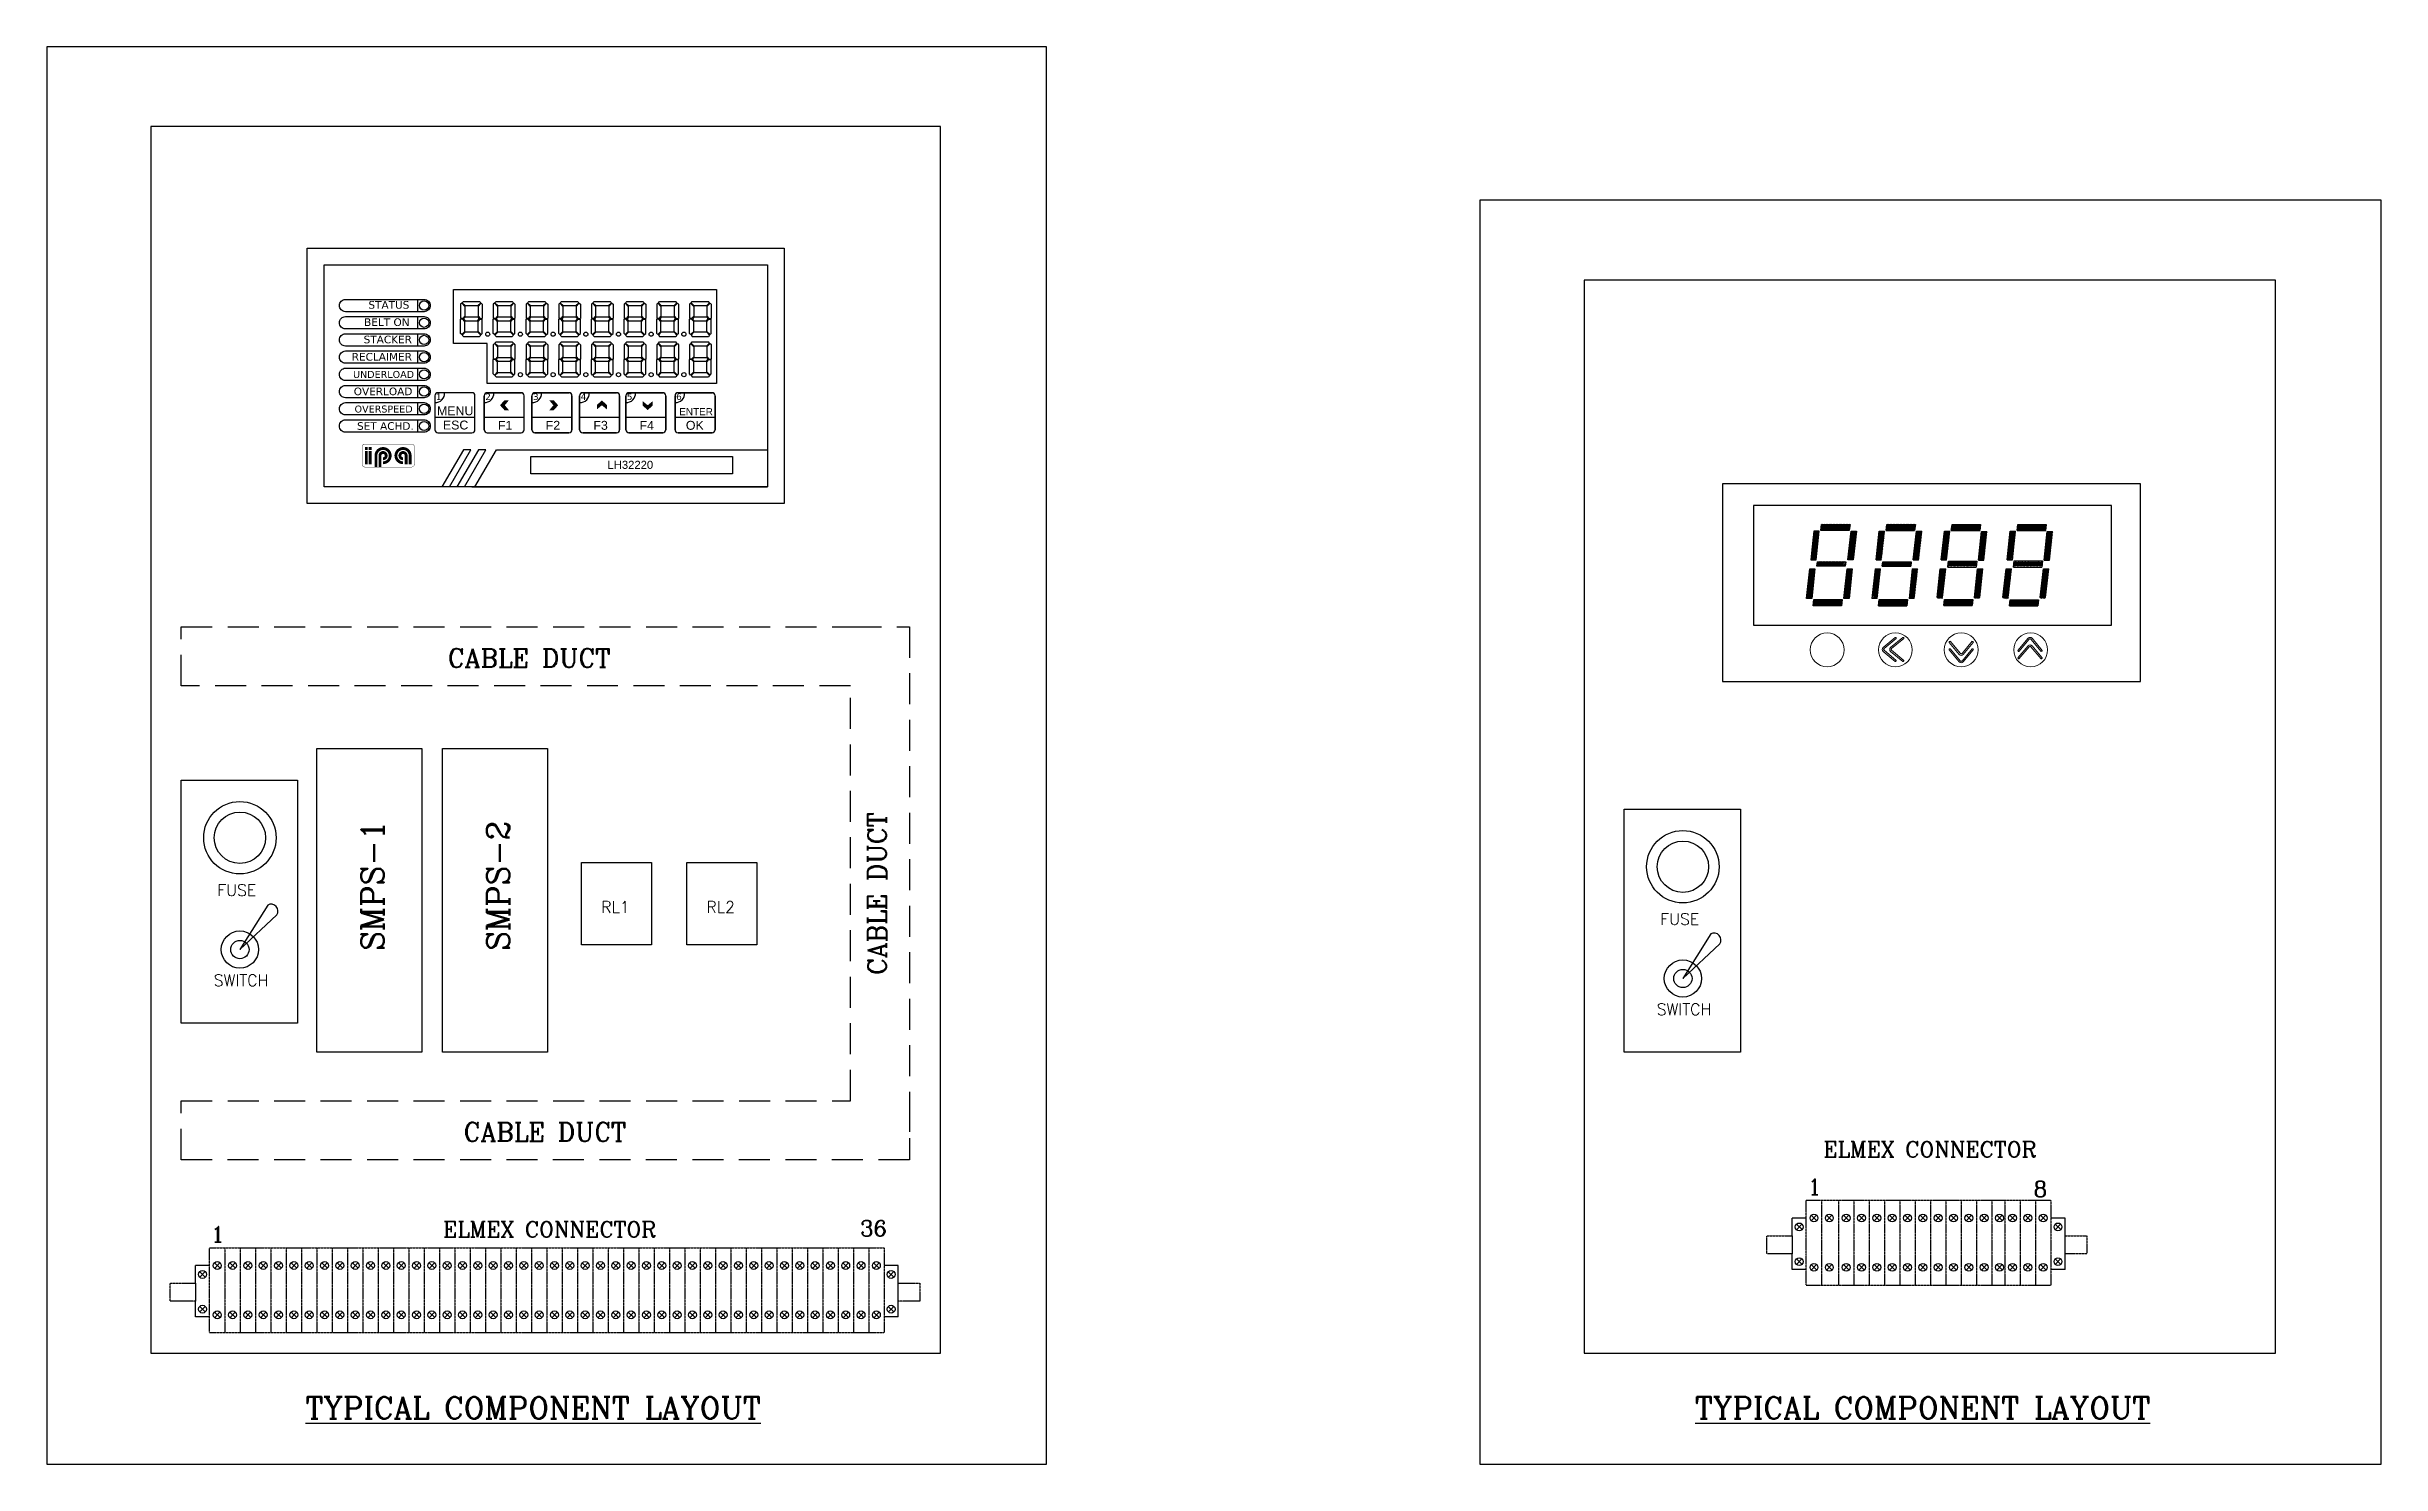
# Model space of a CAD drawing. Header units: inches. Extents: x 784 to 2184505, y 7 to 371504.
# Drawn here: x 1728593 to 1879255, y 103426 to 194907 of the extents above; entities that cross this region are included whole.
import ezdxf

# ---------------------------------------------------------------- set-up
doc = ezdxf.new("R2010")
doc.units = ezdxf.units.IN
doc.header["$MEASUREMENT"] = 0
doc.linetypes.add('DASHED', pattern=[0.3, 0.2, -0.1])
doc.layers.add('SHEET', color=10, linetype='Continuous')
doc.styles.add('ROMANC', font='romanc.shx', dxfattribs={"height": 5})
doc.styles.get("Standard").update_dxf_attribs({"font": 'arial.ttf'})
doc.styles.add('STYLE1', font='verdana.TTF')

msp = doc.modelspace()

# ---------------------------------------------------------------- texts
at = {"color": 0, "linetype": 'Continuous', "ltscale": 10, "style": 'STYLE1'}
for s, height, p in [('STATUS', 492.879035, (1749356.28723, 178000.31395, 12132.91572)), ('BELT ON', 492.879035, (1749076.4328, 176883.54045, 12132.91572)), ('RECLAIMER', 492.879035, (1748278.26114, 174649.99345, 12132.91572)), ('STACKER', 492.879035, (1749045.44617, 175766.76695, 12132.91572)), ('UNDERLOAD', 450.35016, (1748362.83408, 173533.21995, 12132.91572)), ('OVERLOAD', 492.879035, (1748407.91731, 172416.44645, 12132.91572)), ('OVERSPEED', 450.35016, (1748459.8135, 171299.67295, 12132.91572)), ('SET ACHD.', 492.879035, (1748621.96437, 170182.89945, 12132.91572))]:
    msp.add_text(s, height=height, dxfattribs=at).set_placement(p)
at = {"color": 255, "linetype": 'Continuous', "ltscale": 10, "style": 'STYLE1'}
for s, p in [('1', (1753714.79907, 172111.22074, 12132.91572)), ('2', (1756894.07452, 172111.22074, 12132.91572)), ('3', (1759973.9976, 172111.22074, 12132.91572)), ('4', (1763053.92069, 172111.22074, 12132.91572)), ('5', (1766034.49142, 172111.22074, 12132.91572)), ('6', (1769213.76687, 172111.22074, 12132.91572))]:
    msp.add_text(s, height=416.40179, dxfattribs=at).set_placement(p)
at = {"color": 255}
for s, height, p in [('MENU', 573.503786, (1753774.78997, 171124.68217, 12132.91572)), ('ESC', 573.503786, (1754158.58132, 170204.65879, 12132.91572)), ('F1', 573.503786, (1757712.46176, 170186.42315, 12132.91572)), ('F2', 573.503786, (1760792.38485, 170186.42315, 12132.91572)), ('F3', 573.503786, (1763872.30794, 170186.42315, 12132.91572)), ('F4', 573.503786, (1766852.87867, 170186.42315, 12132.91572)), ('ENTER', 458.803029, (1769412.99214, 171124.68217, 12132.91572)), ('OK', 573.503786, (1769839.90559, 170186.42315, 12132.91572))]:
    msp.add_text(s, height=height, dxfattribs=at).set_placement(p)
at = {"linetype": 'Continuous', "style": 'ROMANC'}
for p in [(1754474.80423, 154857.14973, 11586.93451), (1755496.68482, 124273.35952, 11586.93451)]:
    msp.add_text('CABLE DUCT', height=1200, dxfattribs=at).set_placement(p)
for s, height, p in [('SMPS-2', 1471.470631, (1758458.31346, 136560.39381, 11586.93451)), ('CABLE DUCT', 1200, (1782779.16035, 135003.46972, 23719.85023)), ('SMPS-1', 1471.470631, (1750353.3025, 136560.39381, 11586.93451))]:
    msp.add_text(s, height=height, rotation=90, dxfattribs=at).set_placement(p)
at = {"insert": (1760441.13989, 168184.73484, 12132.91572), "char_height": 520.0330506, "width": 11631.9340944, "attachment_point": 1}
msp.add_mtext('\\pxqc;{\\C0;LH32220', dxfattribs=at)
at = {"linetype": 'Continuous', "attachment_point": 8, "style": 'ROMANC'}
for s, insert, char_height in [('FUSE', (1740858.61714, 140105.52417, 11586.93451), 741.163922), ('RL1', (1765295.24083, 139018.78074, 11586.93451), 741.163922), ('RL2', (1772085.45577, 139018.78074, 11586.93451), 741.163922), ('FUSE', (1833979.40202, 138236.66175, 23719.85023), 741.163922), ('SWITCH', (1741135.25714, 134288.80417, 11586.93451), 741.163922), ('SWITCH', (1834256.04202, 132419.94175, 23719.85023), 741.163922), ('ELMEX CONNECTOR', (1850125.49301, 123239.83018, 24265.83144), 1018.0823105), ('1', (1842668.39042, 120823.58995, 24265.83144), 1018.08231), ('8', (1857249.66569, 120679.45305, 24265.83144), 1018.08231), ('ELMEX CONNECTOR', (1761049.46439, 118075.74999, 12132.91572), 1018.0823105), ('36', (1781950.90307, 118146.24876, 12132.91572), 1018.082311), ('1', (1739626.59067, 117757.65378, 12132.91572), 1018.08231)]:
    msp.add_mtext(s, dxfattribs=dict(at, insert=insert, char_height=char_height))
at = {"color": 4, "linetype": 'Continuous', "char_height": 1410.3947263, "attachment_point": 8, "style": 'ROMANC'}
for insert in [(1759984.06174, 106359.29846, 12132.91572), (1849654.63907, 106359.29846, 24265.83144)]:
    msp.add_mtext('{\\L\\C3;TYPICAL COMPONENT LAYOUT }', dxfattribs=dict(at, insert=insert))

# ---------------------------------------------------------------- blocks, each defined once
blk = doc.blocks.new('563')
for p, q in [((1294163.868, 121852.597), (1294159.571, 121852.597)), ((1294159.571, 121852.597), (1294159.571, 121850.563)), ((1294163.868, 121850.563), (1294163.868, 121852.597)), ((1294163.569, 121852.373), (1294159.888, 121852.373)), ((1294159.888, 121852.373), (1294159.888, 121851.142)), ((1294163.569, 121851.142), (1294163.569, 121852.373)), ((1294159.888, 121851.142), (1294163.569, 121851.142)), ((1294159.571, 121850.563), (1294163.868, 121850.563))]:
    blk.add_line(p, q)
at = {"color": 242, "linetype": 'Continuous'}
for p, q in [((1294160.582, 121852.117), (1294160.589, 121852.18)), ((1294160.583, 121852.125), (1294160.639, 121852.181)), ((1294160.585, 121852.142), (1294160.624, 121852.181)), ((1294160.587, 121852.159), (1294160.609, 121852.181)), ((1294160.588, 121852.175), (1294160.595, 121852.181)), ((1294160.589, 121852.18), (1294160.881, 121852.18)), ((1294160.591, 121852.118), (1294160.654, 121852.181)), ((1294160.606, 121852.118), (1294160.669, 121852.181)), ((1294160.621, 121852.118), (1294160.684, 121852.181)), ((1294160.636, 121852.118), (1294160.698, 121852.181)), ((1294160.65, 121852.118), (1294160.713, 121852.181)), ((1294160.665, 121852.118), (1294160.728, 121852.181)), ((1294160.68, 121852.118), (1294160.743, 121852.181)), ((1294160.695, 121852.118), (1294160.758, 121852.181)), ((1294160.71, 121852.118), (1294160.773, 121852.181)), ((1294160.725, 121852.118), (1294160.788, 121852.181)), ((1294160.739, 121852.118), (1294160.802, 121852.181)), ((1294160.754, 121852.118), (1294160.817, 121852.181)), ((1294160.769, 121852.118), (1294160.832, 121852.181)), ((1294160.784, 121852.118), (1294160.847, 121852.181)), ((1294160.799, 121852.118), (1294160.862, 121852.181)), ((1294160.814, 121852.118), (1294160.877, 121852.181)), ((1294160.828, 121852.118), (1294160.879, 121852.169)), ((1294160.843, 121852.118), (1294160.877, 121852.153)), ((1294160.881, 121852.18), (1294160.874, 121852.117)), ((1294161.254, 121852.117), (1294161.261, 121852.18)), ((1294161.257, 121852.124), (1294161.313, 121852.181)), ((1294161.259, 121852.141), (1294161.298, 121852.181)), ((1294161.261, 121852.158), (1294161.284, 121852.181)), ((1294161.261, 121852.18), (1294161.553, 121852.18)), ((1294161.263, 121852.174), (1294161.269, 121852.181)), ((1294161.265, 121852.118), (1294161.328, 121852.181)), ((1294161.28, 121852.118), (1294161.343, 121852.181)), ((1294161.295, 121852.118), (1294161.358, 121852.181)), ((1294161.31, 121852.118), (1294161.373, 121852.181)), ((1294161.325, 121852.118), (1294161.387, 121852.181)), ((1294161.339, 121852.118), (1294161.402, 121852.181)), ((1294161.354, 121852.118), (1294161.417, 121852.181)), ((1294161.369, 121852.118), (1294161.432, 121852.181)), ((1294161.384, 121852.118), (1294161.447, 121852.181)), ((1294161.399, 121852.118), (1294161.462, 121852.181)), ((1294161.414, 121852.118), (1294161.477, 121852.181)), ((1294161.428, 121852.118), (1294161.491, 121852.181)), ((1294161.443, 121852.118), (1294161.506, 121852.181)), ((1294161.458, 121852.118), (1294161.521, 121852.181)), ((1294161.473, 121852.118), (1294161.536, 121852.181)), ((1294161.488, 121852.118), (1294161.551, 121852.181)), ((1294161.503, 121852.118), (1294161.553, 121852.168)), ((1294161.517, 121852.118), (1294161.552, 121852.152)), ((1294161.553, 121852.18), (1294161.546, 121852.117)), ((1294161.923, 121852.116), (1294161.93, 121852.179)), ((1294161.926, 121852.123), (1294161.982, 121852.179)), ((1294161.928, 121852.14), (1294161.968, 121852.179)), ((1294161.93, 121852.157), (1294161.953, 121852.179)), ((1294161.93, 121852.179), (1294162.222, 121852.179)), ((1294161.932, 121852.173), (1294161.938, 121852.179)), ((1294161.934, 121852.116), (1294161.997, 121852.179)), ((1294161.949, 121852.116), (1294162.012, 121852.179)), ((1294161.964, 121852.116), (1294162.027, 121852.179)), ((1294161.979, 121852.116), (1294162.042, 121852.179)), ((1294161.994, 121852.116), (1294162.057, 121852.179)), ((1294162.008, 121852.116), (1294162.071, 121852.179)), ((1294162.023, 121852.116), (1294162.086, 121852.179)), ((1294162.038, 121852.116), (1294162.101, 121852.179)), ((1294162.053, 121852.116), (1294162.116, 121852.179)), ((1294162.068, 121852.116), (1294162.131, 121852.179)), ((1294162.083, 121852.116), (1294162.146, 121852.179)), ((1294162.098, 121852.116), (1294162.16, 121852.179)), ((1294162.112, 121852.116), (1294162.175, 121852.179)), ((1294162.127, 121852.116), (1294162.19, 121852.179)), ((1294162.142, 121852.116), (1294162.205, 121852.179)), ((1294162.157, 121852.116), (1294162.22, 121852.179)), ((1294162.172, 121852.116), (1294162.223, 121852.167)), ((1294162.187, 121852.116), (1294162.221, 121852.151)), ((1294162.222, 121852.179), (1294162.215, 121852.116)), ((1294162.6, 121852.116), (1294162.607, 121852.179)), ((1294162.603, 121852.123), (1294162.659, 121852.179)), ((1294162.605, 121852.14), (1294162.644, 121852.179)), ((1294162.607, 121852.157), (1294162.63, 121852.179)), ((1294162.607, 121852.179), (1294162.898, 121852.179)), ((1294162.609, 121852.173), (1294162.615, 121852.179)), ((1294162.611, 121852.116), (1294162.674, 121852.179)), ((1294162.626, 121852.116), (1294162.689, 121852.179)), ((1294162.641, 121852.116), (1294162.704, 121852.179)), ((1294162.656, 121852.116), (1294162.719, 121852.179)), ((1294162.67, 121852.116), (1294162.733, 121852.179)), ((1294162.685, 121852.116), (1294162.748, 121852.179)), ((1294162.7, 121852.116), (1294162.763, 121852.179)), ((1294162.715, 121852.116), (1294162.778, 121852.179)), ((1294162.73, 121852.116), (1294162.793, 121852.179)), ((1294162.745, 121852.116), (1294162.808, 121852.179)), ((1294162.759, 121852.116), (1294162.822, 121852.179)), ((1294162.774, 121852.116), (1294162.837, 121852.179)), ((1294162.789, 121852.116), (1294162.852, 121852.179)), ((1294162.804, 121852.116), (1294162.867, 121852.179)), ((1294162.819, 121852.116), (1294162.882, 121852.179)), ((1294162.834, 121852.116), (1294162.897, 121852.179)), ((1294162.849, 121852.116), (1294162.899, 121852.167)), ((1294162.863, 121852.116), (1294162.898, 121852.151)), ((1294162.898, 121852.179), (1294162.891, 121852.116)), ((1294160.51, 121852.109), (1294160.477, 121851.815)), ((1294160.48, 121851.844), (1294160.542, 121851.906)), ((1294160.482, 121851.861), (1294160.543, 121851.923)), ((1294160.484, 121851.877), (1294160.545, 121851.939)), ((1294160.485, 121851.894), (1294160.547, 121851.956)), ((1294160.487, 121851.911), (1294160.549, 121851.973)), ((1294160.489, 121851.928), (1294160.551, 121851.989)), ((1294160.491, 121851.944), (1294160.553, 121852.006)), ((1294160.493, 121851.961), (1294160.555, 121852.023)), ((1294160.495, 121851.978), (1294160.556, 121852.039)), ((1294160.497, 121851.994), (1294160.558, 121852.056)), ((1294160.498, 121852.011), (1294160.56, 121852.073)), ((1294160.5, 121852.028), (1294160.562, 121852.09)), ((1294160.502, 121852.044), (1294160.564, 121852.106)), ((1294160.504, 121852.061), (1294160.553, 121852.11)), ((1294160.506, 121852.078), (1294160.538, 121852.11)), ((1294160.508, 121852.095), (1294160.523, 121852.11)), ((1294160.565, 121852.109), (1294160.51, 121852.109)), ((1294160.532, 121851.815), (1294160.565, 121852.109)), ((1294160.874, 121852.117), (1294160.582, 121852.117)), ((1294160.858, 121852.118), (1294160.876, 121852.136)), ((1294160.86, 121851.815), (1294160.893, 121852.109)), ((1294160.863, 121851.841), (1294160.924, 121851.903)), ((1294160.864, 121851.858), (1294160.926, 121851.919)), ((1294160.866, 121851.874), (1294160.928, 121851.936)), ((1294160.868, 121851.891), (1294160.93, 121851.953)), ((1294160.87, 121851.908), (1294160.932, 121851.969)), ((1294160.872, 121851.924), (1294160.934, 121851.986)), ((1294160.873, 121852.118), (1294160.874, 121852.119)), ((1294160.874, 121851.941), (1294160.935, 121852.003)), ((1294160.876, 121851.958), (1294160.937, 121852.02)), ((1294160.877, 121851.975), (1294160.939, 121852.036)), ((1294160.879, 121851.991), (1294160.941, 121852.053)), ((1294160.881, 121852.008), (1294160.943, 121852.07)), ((1294160.883, 121852.025), (1294160.945, 121852.086)), ((1294160.885, 121852.041), (1294160.947, 121852.103)), ((1294160.887, 121852.058), (1294160.939, 121852.11)), ((1294160.889, 121852.075), (1294160.924, 121852.11)), ((1294160.89, 121852.091), (1294160.909, 121852.11)), ((1294160.892, 121852.108), (1294160.894, 121852.11)), ((1294160.893, 121852.109), (1294160.948, 121852.109)), ((1294160.948, 121852.109), (1294160.915, 121851.815)), ((1294161.149, 121851.815), (1294161.181, 121852.109)), ((1294161.154, 121851.843), (1294161.216, 121851.905)), ((1294161.156, 121851.86), (1294161.218, 121851.922)), ((1294161.158, 121851.877), (1294161.219, 121851.938)), ((1294161.16, 121851.893), (1294161.221, 121851.955)), ((1294161.161, 121851.91), (1294161.223, 121851.972)), ((1294161.163, 121851.927), (1294161.225, 121851.988)), ((1294161.165, 121851.943), (1294161.227, 121852.005)), ((1294161.167, 121851.96), (1294161.229, 121852.022)), ((1294161.169, 121851.977), (1294161.231, 121852.039)), ((1294161.171, 121851.993), (1294161.233, 121852.055)), ((1294161.173, 121852.01), (1294161.234, 121852.072)), ((1294161.174, 121852.027), (1294161.236, 121852.089)), ((1294161.176, 121852.044), (1294161.238, 121852.105)), ((1294161.178, 121852.06), (1294161.227, 121852.109)), ((1294161.18, 121852.077), (1294161.212, 121852.109)), ((1294161.181, 121852.109), (1294161.236, 121852.109)), ((1294161.182, 121852.094), (1294161.197, 121852.109)), ((1294161.203, 121851.815), (1294161.236, 121852.109)), ((1294161.254, 121852.117), (1294161.546, 121852.117)), ((1294161.532, 121852.118), (1294161.55, 121852.135)), ((1294161.532, 121851.815), (1294161.564, 121852.109)), ((1294161.537, 121851.84), (1294161.598, 121851.902)), ((1294161.539, 121851.857), (1294161.6, 121851.918)), ((1294161.54, 121851.873), (1294161.602, 121851.935)), ((1294161.542, 121851.89), (1294161.604, 121851.952)), ((1294161.544, 121851.907), (1294161.606, 121851.969)), ((1294161.546, 121851.924), (1294161.608, 121851.985)), ((1294161.547, 121852.118), (1294161.548, 121852.118)), ((1294161.548, 121851.94), (1294161.61, 121852.002)), ((1294161.55, 121851.957), (1294161.612, 121852.019)), ((1294161.552, 121851.974), (1294161.613, 121852.035)), ((1294161.553, 121851.99), (1294161.615, 121852.052)), ((1294161.555, 121852.007), (1294161.617, 121852.069)), ((1294161.557, 121852.024), (1294161.619, 121852.085)), ((1294161.559, 121852.04), (1294161.621, 121852.102)), ((1294161.561, 121852.057), (1294161.613, 121852.109)), ((1294161.563, 121852.074), (1294161.598, 121852.109)), ((1294161.564, 121852.109), (1294161.619, 121852.109)), ((1294161.565, 121852.091), (1294161.583, 121852.109)), ((1294161.566, 121852.107), (1294161.568, 121852.109)), ((1294161.587, 121851.815), (1294161.619, 121852.109)), ((1294161.82, 121851.815), (1294161.853, 121852.109)), ((1294161.823, 121851.842), (1294161.885, 121851.904)), ((1294161.825, 121851.859), (1294161.887, 121851.921)), ((1294161.827, 121851.875), (1294161.889, 121851.937)), ((1294161.829, 121851.892), (1294161.89, 121851.954)), ((1294161.831, 121851.909), (1294161.892, 121851.971)), ((1294161.832, 121851.926), (1294161.894, 121851.987)), ((1294161.834, 121851.942), (1294161.896, 121852.004)), ((1294161.836, 121851.959), (1294161.898, 121852.021)), ((1294161.838, 121851.976), (1294161.9, 121852.037)), ((1294161.84, 121851.992), (1294161.902, 121852.054)), ((1294161.842, 121852.009), (1294161.903, 121852.071)), ((1294161.844, 121852.026), (1294161.905, 121852.088)), ((1294161.845, 121852.042), (1294161.907, 121852.104)), ((1294161.847, 121852.059), (1294161.896, 121852.108)), ((1294161.849, 121852.076), (1294161.881, 121852.108)), ((1294161.851, 121852.093), (1294161.867, 121852.108)), ((1294161.853, 121852.109), (1294161.908, 121852.109)), ((1294161.875, 121851.815), (1294161.908, 121852.109)), ((1294161.923, 121852.116), (1294162.215, 121852.116)), ((1294162.201, 121852.116), (1294162.219, 121852.134)), ((1294162.201, 121851.813), (1294162.233, 121852.108)), ((1294162.206, 121851.839), (1294162.268, 121851.901)), ((1294162.208, 121851.856), (1294162.269, 121851.917)), ((1294162.21, 121851.872), (1294162.271, 121851.934)), ((1294162.211, 121851.889), (1294162.273, 121851.951)), ((1294162.213, 121851.906), (1294162.275, 121851.968)), ((1294162.215, 121851.922), (1294162.277, 121851.984)), ((1294162.216, 121852.116), (1294162.217, 121852.117)), ((1294162.217, 121851.939), (1294162.279, 121852.001)), ((1294162.219, 121851.956), (1294162.281, 121852.018)), ((1294162.221, 121851.973), (1294162.282, 121852.034)), ((1294162.223, 121851.989), (1294162.284, 121852.051)), ((1294162.224, 121852.006), (1294162.286, 121852.068)), ((1294162.226, 121852.023), (1294162.288, 121852.084)), ((1294162.228, 121852.039), (1294162.29, 121852.101)), ((1294162.23, 121852.056), (1294162.282, 121852.108)), ((1294162.232, 121852.073), (1294162.267, 121852.108)), ((1294162.233, 121852.108), (1294162.288, 121852.108)), ((1294162.233, 121852.108), (1294162.288, 121852.108)), ((1294162.234, 121852.089), (1294162.252, 121852.108)), ((1294162.234, 121852.089), (1294162.252, 121852.108)), ((1294162.236, 121852.106), (1294162.238, 121852.108)), ((1294162.236, 121852.106), (1294162.238, 121852.108)), ((1294162.256, 121851.813), (1294162.288, 121852.108)), ((1294162.497, 121851.815), (1294162.529, 121852.109)), ((1294162.5, 121851.842), (1294162.562, 121851.904)), ((1294162.502, 121851.859), (1294162.564, 121851.921)), ((1294162.504, 121851.875), (1294162.565, 121851.937)), ((1294162.505, 121851.892), (1294162.567, 121851.954)), ((1294162.507, 121851.909), (1294162.569, 121851.971)), ((1294162.509, 121851.926), (1294162.571, 121851.987)), ((1294162.511, 121851.942), (1294162.573, 121852.004)), ((1294162.513, 121851.959), (1294162.575, 121852.021)), ((1294162.515, 121851.976), (1294162.577, 121852.037)), ((1294162.517, 121851.992), (1294162.578, 121852.054)), ((1294162.518, 121852.009), (1294162.58, 121852.071)), ((1294162.52, 121852.026), (1294162.582, 121852.088)), ((1294162.522, 121852.042), (1294162.584, 121852.104)), ((1294162.524, 121852.059), (1294162.573, 121852.108)), ((1294162.526, 121852.076), (1294162.558, 121852.108)), ((1294162.528, 121852.093), (1294162.543, 121852.108)), ((1294162.529, 121852.109), (1294162.584, 121852.109)), ((1294162.552, 121851.815), (1294162.584, 121852.109)), ((1294162.6, 121852.116), (1294162.891, 121852.116)), ((1294162.878, 121852.116), (1294162.896, 121852.134)), ((1294162.878, 121851.813), (1294162.91, 121852.108)), ((1294162.883, 121851.839), (1294162.944, 121851.901)), ((1294162.884, 121851.856), (1294162.946, 121851.917)), ((1294162.886, 121851.872), (1294162.948, 121851.934)), ((1294162.888, 121851.889), (1294162.95, 121851.951)), ((1294162.89, 121851.906), (1294162.952, 121851.968)), ((1294162.892, 121851.922), (1294162.954, 121851.984)), ((1294162.893, 121852.116), (1294162.894, 121852.117)), ((1294162.894, 121851.939), (1294162.956, 121852.001)), ((1294162.896, 121851.956), (1294162.957, 121852.018)), ((1294162.897, 121851.973), (1294162.959, 121852.034)), ((1294162.899, 121851.989), (1294162.961, 121852.051)), ((1294162.901, 121852.006), (1294162.963, 121852.068)), ((1294162.903, 121852.023), (1294162.965, 121852.084)), ((1294162.905, 121852.039), (1294162.967, 121852.101)), ((1294162.907, 121852.056), (1294162.959, 121852.108)), ((1294162.909, 121852.073), (1294162.944, 121852.108)), ((1294162.91, 121852.089), (1294162.929, 121852.108)), ((1294162.91, 121852.108), (1294162.965, 121852.108)), ((1294162.91, 121852.089), (1294162.929, 121852.108)), ((1294162.91, 121852.108), (1294162.965, 121852.108)), ((1294162.912, 121852.106), (1294162.914, 121852.108)), ((1294162.912, 121852.106), (1294162.914, 121852.108)), ((1294162.932, 121851.813), (1294162.965, 121852.108)), ((1294160.433, 121851.419), (1294160.467, 121851.721)), ((1294160.454, 121851.611), (1294160.516, 121851.672)), ((1294160.456, 121851.628), (1294160.517, 121851.689)), ((1294160.458, 121851.644), (1294160.519, 121851.705)), ((1294160.46, 121851.661), (1294160.521, 121851.722)), ((1294160.462, 121851.678), (1294160.507, 121851.723)), ((1294160.464, 121851.695), (1294160.492, 121851.723)), ((1294160.466, 121851.711), (1294160.477, 121851.723)), ((1294160.467, 121851.721), (1294160.521, 121851.721)), ((1294160.477, 121851.815), (1294160.532, 121851.815)), ((1294160.478, 121851.827), (1294160.54, 121851.889)), ((1294160.481, 121851.816), (1294160.538, 121851.872)), ((1294160.521, 121851.721), (1294160.488, 121851.419)), ((1294160.496, 121851.816), (1294160.536, 121851.856)), ((1294160.511, 121851.816), (1294160.534, 121851.839)), ((1294160.526, 121851.816), (1294160.532, 121851.822)), ((1294160.541, 121851.749), (1294160.547, 121851.795)), ((1294160.833, 121851.749), (1294160.541, 121851.749)), ((1294160.542, 121851.758), (1294160.581, 121851.797)), ((1294160.544, 121851.775), (1294160.566, 121851.797)), ((1294160.546, 121851.791), (1294160.551, 121851.797)), ((1294160.547, 121851.795), (1294160.838, 121851.795)), ((1294160.55, 121851.751), (1294160.596, 121851.797)), ((1294160.564, 121851.751), (1294160.611, 121851.797)), ((1294160.579, 121851.751), (1294160.625, 121851.797)), ((1294160.594, 121851.751), (1294160.64, 121851.797)), ((1294160.609, 121851.751), (1294160.655, 121851.797)), ((1294160.624, 121851.751), (1294160.67, 121851.797)), ((1294160.639, 121851.751), (1294160.685, 121851.797)), ((1294160.653, 121851.751), (1294160.7, 121851.797)), ((1294160.668, 121851.751), (1294160.714, 121851.797)), ((1294160.683, 121851.751), (1294160.729, 121851.797)), ((1294160.698, 121851.751), (1294160.744, 121851.797)), ((1294160.713, 121851.751), (1294160.759, 121851.797)), ((1294160.728, 121851.751), (1294160.774, 121851.797)), ((1294160.742, 121851.751), (1294160.789, 121851.797)), ((1294160.757, 121851.751), (1294160.803, 121851.797)), ((1294160.772, 121851.751), (1294160.818, 121851.797)), ((1294160.787, 121851.751), (1294160.833, 121851.797)), ((1294160.802, 121851.751), (1294160.837, 121851.785)), ((1294160.816, 121851.419), (1294160.851, 121851.721)), ((1294160.817, 121851.751), (1294160.835, 121851.769)), ((1294160.832, 121851.751), (1294160.833, 121851.752)), ((1294160.838, 121851.795), (1294160.833, 121851.749)), ((1294160.837, 121851.608), (1294160.898, 121851.669)), ((1294160.839, 121851.624), (1294160.9, 121851.686)), ((1294160.841, 121851.641), (1294160.902, 121851.702)), ((1294160.843, 121851.658), (1294160.904, 121851.719)), ((1294160.845, 121851.675), (1294160.893, 121851.723)), ((1294160.847, 121851.692), (1294160.878, 121851.723)), ((1294160.849, 121851.708), (1294160.863, 121851.723)), ((1294160.851, 121851.721), (1294160.904, 121851.721)), ((1294160.915, 121851.815), (1294160.86, 121851.815)), ((1294160.861, 121851.824), (1294160.922, 121851.886)), ((1294160.867, 121851.816), (1294160.921, 121851.869)), ((1294160.904, 121851.721), (1294160.871, 121851.419)), ((1294160.882, 121851.816), (1294160.919, 121851.853)), ((1294160.897, 121851.816), (1294160.917, 121851.836)), ((1294160.912, 121851.816), (1294160.915, 121851.819)), ((1294161.139, 121851.721), (1294161.104, 121851.419)), ((1294161.129, 121851.61), (1294161.19, 121851.671)), ((1294161.13, 121851.627), (1294161.192, 121851.688)), ((1294161.132, 121851.643), (1294161.193, 121851.704)), ((1294161.134, 121851.66), (1294161.195, 121851.721)), ((1294161.136, 121851.677), (1294161.181, 121851.722)), ((1294161.138, 121851.694), (1294161.166, 121851.722)), ((1294161.139, 121851.721), (1294161.193, 121851.721)), ((1294161.14, 121851.711), (1294161.151, 121851.722)), ((1294161.149, 121851.815), (1294161.203, 121851.815)), ((1294161.152, 121851.826), (1294161.214, 121851.888)), ((1294161.156, 121851.815), (1294161.212, 121851.872)), ((1294161.159, 121851.419), (1294161.193, 121851.721)), ((1294161.17, 121851.815), (1294161.21, 121851.855)), ((1294161.185, 121851.815), (1294161.208, 121851.838)), ((1294161.2, 121851.815), (1294161.206, 121851.821)), ((1294161.213, 121851.749), (1294161.218, 121851.795)), ((1294161.213, 121851.749), (1294161.505, 121851.749)), ((1294161.216, 121851.757), (1294161.255, 121851.796)), ((1294161.218, 121851.774), (1294161.24, 121851.796)), ((1294161.218, 121851.795), (1294161.51, 121851.795)), ((1294161.22, 121851.79), (1294161.225, 121851.796)), ((1294161.224, 121851.75), (1294161.27, 121851.796)), ((1294161.239, 121851.75), (1294161.285, 121851.796)), ((1294161.253, 121851.75), (1294161.3, 121851.796)), ((1294161.268, 121851.75), (1294161.314, 121851.796)), ((1294161.283, 121851.75), (1294161.329, 121851.796)), ((1294161.298, 121851.75), (1294161.344, 121851.796)), ((1294161.313, 121851.75), (1294161.359, 121851.796)), ((1294161.328, 121851.75), (1294161.374, 121851.796)), ((1294161.342, 121851.75), (1294161.389, 121851.796)), ((1294161.357, 121851.75), (1294161.403, 121851.796)), ((1294161.372, 121851.75), (1294161.418, 121851.796)), ((1294161.387, 121851.75), (1294161.433, 121851.796)), ((1294161.402, 121851.75), (1294161.448, 121851.796)), ((1294161.417, 121851.75), (1294161.463, 121851.796)), ((1294161.431, 121851.75), (1294161.478, 121851.796)), ((1294161.446, 121851.75), (1294161.492, 121851.796)), ((1294161.461, 121851.75), (1294161.507, 121851.796)), ((1294161.476, 121851.75), (1294161.511, 121851.784)), ((1294161.522, 121851.721), (1294161.488, 121851.419)), ((1294161.491, 121851.75), (1294161.509, 121851.768)), ((1294161.51, 121851.795), (1294161.505, 121851.749)), ((1294161.506, 121851.75), (1294161.507, 121851.751)), ((1294161.511, 121851.607), (1294161.572, 121851.668)), ((1294161.513, 121851.624), (1294161.574, 121851.685)), ((1294161.515, 121851.64), (1294161.576, 121851.701)), ((1294161.517, 121851.657), (1294161.578, 121851.718)), ((1294161.519, 121851.674), (1294161.567, 121851.722)), ((1294161.521, 121851.691), (1294161.552, 121851.722)), ((1294161.522, 121851.721), (1294161.576, 121851.721)), ((1294161.523, 121851.707), (1294161.537, 121851.722)), ((1294161.532, 121851.815), (1294161.587, 121851.815)), ((1294161.535, 121851.823), (1294161.597, 121851.885)), ((1294161.541, 121851.815), (1294161.595, 121851.868)), ((1294161.542, 121851.419), (1294161.576, 121851.721)), ((1294161.556, 121851.815), (1294161.593, 121851.852)), ((1294161.571, 121851.815), (1294161.591, 121851.835)), ((1294161.586, 121851.815), (1294161.589, 121851.818)), ((1294161.778, 121851.427), (1294161.81, 121851.721)), ((1294161.798, 121851.609), (1294161.859, 121851.67)), ((1294161.8, 121851.626), (1294161.861, 121851.687)), ((1294161.801, 121851.642), (1294161.862, 121851.703)), ((1294161.803, 121851.659), (1294161.864, 121851.72)), ((1294161.805, 121851.676), (1294161.85, 121851.721)), ((1294161.807, 121851.693), (1294161.835, 121851.721)), ((1294161.809, 121851.709), (1294161.82, 121851.721)), ((1294161.81, 121851.721), (1294161.865, 121851.721)), ((1294161.82, 121851.815), (1294161.875, 121851.815)), ((1294161.821, 121851.825), (1294161.883, 121851.887)), ((1294161.825, 121851.814), (1294161.881, 121851.87)), ((1294161.833, 121851.427), (1294161.865, 121851.721)), ((1294161.84, 121851.814), (1294161.879, 121851.854)), ((1294161.854, 121851.814), (1294161.877, 121851.837)), ((1294161.869, 121851.814), (1294161.876, 121851.82)), ((1294161.885, 121851.756), (1294161.924, 121851.795)), ((1294161.886, 121851.738), (1294161.893, 121851.801)), ((1294161.886, 121851.738), (1294162.177, 121851.738)), ((1294161.887, 121851.773), (1294161.909, 121851.795)), ((1294161.889, 121851.789), (1294161.894, 121851.795)), ((1294161.893, 121851.801), (1294162.184, 121851.801)), ((1294161.893, 121851.749), (1294161.939, 121851.795)), ((1294161.908, 121851.749), (1294161.954, 121851.795)), ((1294161.922, 121851.749), (1294161.969, 121851.795)), ((1294161.937, 121851.749), (1294161.983, 121851.795)), ((1294161.952, 121851.749), (1294161.998, 121851.795)), ((1294161.967, 121851.749), (1294162.013, 121851.795)), ((1294161.982, 121851.749), (1294162.028, 121851.795)), ((1294161.997, 121851.749), (1294162.043, 121851.795)), ((1294162.012, 121851.749), (1294162.058, 121851.795)), ((1294162.026, 121851.749), (1294162.073, 121851.795)), ((1294162.041, 121851.749), (1294162.087, 121851.795)), ((1294162.056, 121851.749), (1294162.102, 121851.795)), ((1294162.071, 121851.749), (1294162.117, 121851.795)), ((1294162.086, 121851.749), (1294162.132, 121851.795)), ((1294162.101, 121851.749), (1294162.147, 121851.795)), ((1294162.115, 121851.749), (1294162.162, 121851.795)), ((1294162.13, 121851.749), (1294162.176, 121851.795)), ((1294162.145, 121851.749), (1294162.18, 121851.783)), ((1294162.16, 121851.749), (1294162.178, 121851.767)), ((1294162.161, 121851.427), (1294162.193, 121851.721)), ((1294162.175, 121851.749), (1294162.176, 121851.75)), ((1294162.184, 121851.801), (1294162.177, 121851.738)), ((1294162.18, 121851.606), (1294162.241, 121851.667)), ((1294162.182, 121851.622), (1294162.243, 121851.684)), ((1294162.184, 121851.639), (1294162.245, 121851.7)), ((1294162.186, 121851.656), (1294162.247, 121851.717)), ((1294162.188, 121851.673), (1294162.236, 121851.721)), ((1294162.19, 121851.69), (1294162.221, 121851.721)), ((1294162.192, 121851.706), (1294162.206, 121851.721)), ((1294162.193, 121851.721), (1294162.248, 121851.721)), ((1294162.201, 121851.813), (1294162.256, 121851.813)), ((1294162.204, 121851.822), (1294162.266, 121851.884)), ((1294162.211, 121851.814), (1294162.264, 121851.867)), ((1294162.216, 121851.427), (1294162.248, 121851.721)), ((1294162.225, 121851.814), (1294162.262, 121851.851)), ((1294162.24, 121851.814), (1294162.26, 121851.834)), ((1294162.255, 121851.814), (1294162.258, 121851.817)), ((1294162.454, 121851.426), (1294162.487, 121851.721)), ((1294162.474, 121851.609), (1294162.536, 121851.67)), ((1294162.476, 121851.626), (1294162.537, 121851.687)), ((1294162.478, 121851.642), (1294162.539, 121851.703)), ((1294162.48, 121851.659), (1294162.541, 121851.72)), ((1294162.482, 121851.676), (1294162.527, 121851.721)), ((1294162.484, 121851.693), (1294162.512, 121851.721)), ((1294162.486, 121851.709), (1294162.497, 121851.721)), ((1294162.487, 121851.721), (1294162.542, 121851.721)), ((1294162.497, 121851.815), (1294162.552, 121851.815)), ((1294162.498, 121851.825), (1294162.56, 121851.887)), ((1294162.502, 121851.814), (1294162.558, 121851.87)), ((1294162.509, 121851.426), (1294162.542, 121851.721)), ((1294162.516, 121851.814), (1294162.556, 121851.854)), ((1294162.531, 121851.814), (1294162.554, 121851.837)), ((1294162.546, 121851.814), (1294162.552, 121851.82)), ((1294162.562, 121851.741), (1294162.569, 121851.804)), ((1294162.562, 121851.756), (1294162.601, 121851.795)), ((1294162.562, 121851.741), (1294162.854, 121851.741)), ((1294162.564, 121851.773), (1294162.586, 121851.795)), ((1294162.566, 121851.789), (1294162.571, 121851.795)), ((1294162.569, 121851.804), (1294162.861, 121851.804)), ((1294162.57, 121851.749), (1294162.616, 121851.795)), ((1294162.584, 121851.749), (1294162.631, 121851.795)), ((1294162.599, 121851.749), (1294162.645, 121851.795)), ((1294162.614, 121851.749), (1294162.66, 121851.795)), ((1294162.629, 121851.749), (1294162.675, 121851.795)), ((1294162.644, 121851.749), (1294162.69, 121851.795)), ((1294162.659, 121851.749), (1294162.705, 121851.795)), ((1294162.673, 121851.749), (1294162.72, 121851.795)), ((1294162.688, 121851.749), (1294162.735, 121851.795)), ((1294162.703, 121851.749), (1294162.749, 121851.795)), ((1294162.718, 121851.749), (1294162.764, 121851.795)), ((1294162.733, 121851.749), (1294162.779, 121851.795)), ((1294162.748, 121851.749), (1294162.794, 121851.795)), ((1294162.763, 121851.749), (1294162.809, 121851.795)), ((1294162.777, 121851.749), (1294162.824, 121851.795)), ((1294162.792, 121851.749), (1294162.838, 121851.795)), ((1294162.807, 121851.749), (1294162.853, 121851.795)), ((1294162.822, 121851.749), (1294162.857, 121851.783)), ((1294162.837, 121851.749), (1294162.855, 121851.767)), ((1294162.838, 121851.427), (1294162.87, 121851.721)), ((1294162.852, 121851.749), (1294162.853, 121851.75)), ((1294162.861, 121851.804), (1294162.854, 121851.741)), ((1294162.857, 121851.606), (1294162.918, 121851.667)), ((1294162.859, 121851.622), (1294162.92, 121851.684)), ((1294162.861, 121851.639), (1294162.922, 121851.7)), ((1294162.863, 121851.656), (1294162.924, 121851.717)), ((1294162.865, 121851.673), (1294162.913, 121851.721)), ((1294162.867, 121851.69), (1294162.898, 121851.721)), ((1294162.869, 121851.706), (1294162.883, 121851.721)), ((1294162.87, 121851.721), (1294162.925, 121851.721)), ((1294162.878, 121851.813), (1294162.932, 121851.813)), ((1294162.881, 121851.822), (1294162.943, 121851.884)), ((1294162.887, 121851.814), (1294162.941, 121851.867)), ((1294162.893, 121851.427), (1294162.925, 121851.721)), ((1294162.902, 121851.814), (1294162.939, 121851.851)), ((1294162.917, 121851.814), (1294162.937, 121851.834)), ((1294162.932, 121851.814), (1294162.935, 121851.817)), ((1294160.433, 121851.427), (1294160.495, 121851.488)), ((1294160.488, 121851.419), (1294160.433, 121851.419)), ((1294160.435, 121851.443), (1294160.497, 121851.505)), ((1294160.437, 121851.46), (1294160.499, 121851.522)), ((1294160.439, 121851.477), (1294160.501, 121851.538)), ((1294160.441, 121851.494), (1294160.503, 121851.555)), ((1294160.442, 121851.42), (1294160.493, 121851.472)), ((1294160.443, 121851.51), (1294160.504, 121851.572)), ((1294160.445, 121851.527), (1294160.506, 121851.588)), ((1294160.447, 121851.544), (1294160.508, 121851.605)), ((1294160.449, 121851.561), (1294160.51, 121851.622)), ((1294160.451, 121851.577), (1294160.512, 121851.639)), ((1294160.452, 121851.594), (1294160.514, 121851.655)), ((1294160.457, 121851.42), (1294160.491, 121851.455)), ((1294160.472, 121851.42), (1294160.49, 121851.438)), ((1294160.486, 121851.42), (1294160.488, 121851.422)), ((1294160.816, 121851.423), (1294160.878, 121851.485)), ((1294160.871, 121851.419), (1294160.816, 121851.419)), ((1294160.818, 121851.44), (1294160.88, 121851.502)), ((1294160.82, 121851.457), (1294160.882, 121851.519)), ((1294160.822, 121851.474), (1294160.883, 121851.535)), ((1294160.824, 121851.49), (1294160.885, 121851.552)), ((1294160.826, 121851.507), (1294160.887, 121851.569)), ((1294160.828, 121851.524), (1294160.889, 121851.585)), ((1294160.828, 121851.42), (1294160.876, 121851.468)), ((1294160.829, 121851.541), (1294160.891, 121851.602)), ((1294160.831, 121851.557), (1294160.893, 121851.619)), ((1294160.833, 121851.574), (1294160.895, 121851.635)), ((1294160.835, 121851.591), (1294160.896, 121851.652)), ((1294160.843, 121851.42), (1294160.874, 121851.452)), ((1294160.857, 121851.42), (1294160.872, 121851.435)), ((1294161.159, 121851.419), (1294161.104, 121851.419)), ((1294161.107, 121851.426), (1294161.169, 121851.487)), ((1294161.109, 121851.442), (1294161.171, 121851.504)), ((1294161.111, 121851.459), (1294161.173, 121851.521)), ((1294161.113, 121851.476), (1294161.175, 121851.537)), ((1294161.115, 121851.493), (1294161.177, 121851.554)), ((1294161.116, 121851.419), (1294161.167, 121851.471)), ((1294161.117, 121851.509), (1294161.179, 121851.571)), ((1294161.119, 121851.526), (1294161.18, 121851.588)), ((1294161.121, 121851.543), (1294161.182, 121851.604)), ((1294161.123, 121851.56), (1294161.184, 121851.621)), ((1294161.125, 121851.576), (1294161.186, 121851.638)), ((1294161.127, 121851.593), (1294161.188, 121851.654)), ((1294161.131, 121851.419), (1294161.166, 121851.454)), ((1294161.146, 121851.419), (1294161.164, 121851.437)), ((1294161.161, 121851.419), (1294161.162, 121851.421)), ((1294161.542, 121851.419), (1294161.488, 121851.419)), ((1294161.49, 121851.422), (1294161.552, 121851.484)), ((1294161.492, 121851.439), (1294161.554, 121851.501)), ((1294161.494, 121851.456), (1294161.556, 121851.518)), ((1294161.496, 121851.473), (1294161.558, 121851.534)), ((1294161.498, 121851.49), (1294161.559, 121851.551)), ((1294161.5, 121851.506), (1294161.561, 121851.568)), ((1294161.502, 121851.523), (1294161.563, 121851.584)), ((1294161.502, 121851.419), (1294161.55, 121851.468)), ((1294161.504, 121851.54), (1294161.565, 121851.601)), ((1294161.506, 121851.557), (1294161.567, 121851.618)), ((1294161.507, 121851.573), (1294161.569, 121851.635)), ((1294161.509, 121851.59), (1294161.571, 121851.651)), ((1294161.517, 121851.419), (1294161.548, 121851.451)), ((1294161.532, 121851.419), (1294161.546, 121851.434)), ((1294161.777, 121851.425), (1294161.838, 121851.486)), ((1294161.778, 121851.441), (1294161.84, 121851.503)), ((1294161.778, 121851.427), (1294161.833, 121851.427)), ((1294161.78, 121851.458), (1294161.842, 121851.52)), ((1294161.782, 121851.475), (1294161.844, 121851.536)), ((1294161.784, 121851.492), (1294161.846, 121851.553)), ((1294161.785, 121851.418), (1294161.836, 121851.47)), ((1294161.786, 121851.508), (1294161.848, 121851.57)), ((1294161.788, 121851.525), (1294161.849, 121851.587)), ((1294161.79, 121851.542), (1294161.851, 121851.603)), ((1294161.792, 121851.559), (1294161.853, 121851.62)), ((1294161.794, 121851.575), (1294161.855, 121851.637)), ((1294161.796, 121851.592), (1294161.857, 121851.653)), ((1294161.8, 121851.418), (1294161.835, 121851.453)), ((1294161.815, 121851.418), (1294161.833, 121851.436)), ((1294161.83, 121851.418), (1294161.831, 121851.42)), ((1294162.159, 121851.421), (1294162.221, 121851.483)), ((1294162.161, 121851.438), (1294162.223, 121851.5)), ((1294162.161, 121851.427), (1294162.216, 121851.427)), ((1294162.163, 121851.455), (1294162.225, 121851.517)), ((1294162.165, 121851.472), (1294162.227, 121851.533)), ((1294162.167, 121851.488), (1294162.228, 121851.55)), ((1294162.169, 121851.505), (1294162.23, 121851.567)), ((1294162.171, 121851.522), (1294162.232, 121851.583)), ((1294162.171, 121851.418), (1294162.219, 121851.466)), ((1294162.173, 121851.539), (1294162.234, 121851.6)), ((1294162.175, 121851.555), (1294162.236, 121851.617)), ((1294162.177, 121851.572), (1294162.238, 121851.633)), ((1294162.178, 121851.589), (1294162.24, 121851.65)), ((1294162.186, 121851.418), (1294162.217, 121851.45)), ((1294162.201, 121851.418), (1294162.215, 121851.433)), ((1294162.453, 121851.425), (1294162.515, 121851.486)), ((1294162.454, 121851.426), (1294162.509, 121851.426)), ((1294162.455, 121851.441), (1294162.517, 121851.503)), ((1294162.457, 121851.458), (1294162.519, 121851.52)), ((1294162.459, 121851.475), (1294162.521, 121851.536)), ((1294162.461, 121851.492), (1294162.523, 121851.553)), ((1294162.462, 121851.418), (1294162.513, 121851.47)), ((1294162.463, 121851.508), (1294162.524, 121851.57)), ((1294162.465, 121851.525), (1294162.526, 121851.587)), ((1294162.467, 121851.542), (1294162.528, 121851.603)), ((1294162.469, 121851.559), (1294162.53, 121851.62)), ((1294162.471, 121851.575), (1294162.532, 121851.637)), ((1294162.473, 121851.592), (1294162.534, 121851.653)), ((1294162.477, 121851.418), (1294162.511, 121851.453)), ((1294162.492, 121851.418), (1294162.51, 121851.436)), ((1294162.506, 121851.418), (1294162.508, 121851.42)), ((1294162.836, 121851.421), (1294162.898, 121851.483)), ((1294162.838, 121851.438), (1294162.9, 121851.5)), ((1294162.838, 121851.427), (1294162.893, 121851.427)), ((1294162.84, 121851.455), (1294162.902, 121851.517)), ((1294162.842, 121851.472), (1294162.903, 121851.533)), ((1294162.844, 121851.488), (1294162.905, 121851.55)), ((1294162.846, 121851.505), (1294162.907, 121851.567)), ((1294162.848, 121851.522), (1294162.909, 121851.583)), ((1294162.848, 121851.418), (1294162.896, 121851.466)), ((1294162.85, 121851.539), (1294162.911, 121851.6)), ((1294162.851, 121851.555), (1294162.913, 121851.617)), ((1294162.853, 121851.572), (1294162.915, 121851.633)), ((1294162.855, 121851.589), (1294162.916, 121851.65)), ((1294162.863, 121851.418), (1294162.894, 121851.45)), ((1294162.877, 121851.418), (1294162.892, 121851.433)), ((1294160.501, 121851.346), (1294160.562, 121851.407)), ((1294160.501, 121851.343), (1294160.508, 121851.406)), ((1294160.792, 121851.343), (1294160.501, 121851.343)), ((1294160.503, 121851.362), (1294160.548, 121851.407)), ((1294160.505, 121851.379), (1294160.533, 121851.407)), ((1294160.506, 121851.396), (1294160.518, 121851.407)), ((1294160.508, 121851.406), (1294160.799, 121851.406)), ((1294160.514, 121851.344), (1294160.577, 121851.407)), ((1294160.529, 121851.344), (1294160.592, 121851.407)), ((1294160.544, 121851.344), (1294160.607, 121851.407)), ((1294160.559, 121851.344), (1294160.622, 121851.407)), ((1294160.574, 121851.344), (1294160.637, 121851.407)), ((1294160.588, 121851.344), (1294160.651, 121851.407)), ((1294160.603, 121851.344), (1294160.666, 121851.407)), ((1294160.618, 121851.344), (1294160.681, 121851.407)), ((1294160.633, 121851.344), (1294160.696, 121851.407)), ((1294160.648, 121851.344), (1294160.711, 121851.407)), ((1294160.663, 121851.344), (1294160.726, 121851.407)), ((1294160.678, 121851.344), (1294160.741, 121851.407)), ((1294160.692, 121851.344), (1294160.755, 121851.407)), ((1294160.707, 121851.344), (1294160.77, 121851.407)), ((1294160.722, 121851.344), (1294160.785, 121851.407)), ((1294160.737, 121851.344), (1294160.799, 121851.407)), ((1294160.752, 121851.344), (1294160.797, 121851.39)), ((1294160.767, 121851.344), (1294160.795, 121851.373)), ((1294160.781, 121851.344), (1294160.794, 121851.356)), ((1294160.799, 121851.406), (1294160.792, 121851.343)), ((1294161.173, 121851.343), (1294161.18, 121851.406)), ((1294161.173, 121851.343), (1294161.464, 121851.343)), ((1294161.175, 121851.345), (1294161.237, 121851.406)), ((1294161.177, 121851.362), (1294161.222, 121851.406)), ((1294161.179, 121851.378), (1294161.207, 121851.406)), ((1294161.18, 121851.406), (1294161.471, 121851.406)), ((1294161.181, 121851.395), (1294161.192, 121851.406)), ((1294161.188, 121851.343), (1294161.251, 121851.406)), ((1294161.203, 121851.343), (1294161.266, 121851.406)), ((1294161.218, 121851.343), (1294161.281, 121851.406)), ((1294161.233, 121851.343), (1294161.296, 121851.406)), ((1294161.248, 121851.343), (1294161.311, 121851.406)), ((1294161.263, 121851.343), (1294161.326, 121851.406)), ((1294161.278, 121851.343), (1294161.34, 121851.406)), ((1294161.292, 121851.343), (1294161.355, 121851.406)), ((1294161.307, 121851.343), (1294161.37, 121851.406)), ((1294161.322, 121851.343), (1294161.385, 121851.406)), ((1294161.337, 121851.343), (1294161.4, 121851.406)), ((1294161.352, 121851.343), (1294161.415, 121851.406)), ((1294161.367, 121851.343), (1294161.43, 121851.406)), ((1294161.381, 121851.343), (1294161.444, 121851.406)), ((1294161.396, 121851.343), (1294161.459, 121851.406)), ((1294161.411, 121851.343), (1294161.473, 121851.406)), ((1294161.426, 121851.343), (1294161.471, 121851.389)), ((1294161.441, 121851.343), (1294161.47, 121851.372)), ((1294161.456, 121851.343), (1294161.468, 121851.356)), ((1294161.471, 121851.406), (1294161.464, 121851.343)), ((1294161.844, 121851.344), (1294161.906, 121851.405)), ((1294161.846, 121851.344), (1294161.853, 121851.407)), ((1294161.846, 121851.36), (1294161.891, 121851.405)), ((1294161.846, 121851.344), (1294162.138, 121851.344)), ((1294161.848, 121851.377), (1294161.876, 121851.405)), ((1294161.85, 121851.394), (1294161.861, 121851.405)), ((1294161.853, 121851.407), (1294162.145, 121851.407)), ((1294161.858, 121851.342), (1294161.921, 121851.405)), ((1294161.872, 121851.342), (1294161.935, 121851.405)), ((1294161.887, 121851.342), (1294161.95, 121851.405)), ((1294161.902, 121851.342), (1294161.965, 121851.405)), ((1294161.917, 121851.342), (1294161.98, 121851.405)), ((1294161.932, 121851.342), (1294161.995, 121851.405)), ((1294161.947, 121851.342), (1294162.01, 121851.405)), ((1294161.961, 121851.342), (1294162.024, 121851.405)), ((1294161.976, 121851.342), (1294162.039, 121851.405)), ((1294161.991, 121851.342), (1294162.054, 121851.405)), ((1294162.006, 121851.342), (1294162.069, 121851.405)), ((1294162.021, 121851.342), (1294162.084, 121851.405)), ((1294162.036, 121851.342), (1294162.099, 121851.405)), ((1294162.05, 121851.342), (1294162.113, 121851.405)), ((1294162.065, 121851.342), (1294162.128, 121851.405)), ((1294162.08, 121851.342), (1294162.142, 121851.405)), ((1294162.095, 121851.342), (1294162.141, 121851.388)), ((1294162.11, 121851.342), (1294162.139, 121851.371)), ((1294162.125, 121851.342), (1294162.137, 121851.354)), ((1294162.145, 121851.407), (1294162.138, 121851.344)), ((1294162.521, 121851.344), (1294162.582, 121851.405)), ((1294162.521, 121851.342), (1294162.528, 121851.405)), ((1294162.521, 121851.342), (1294162.812, 121851.342)), ((1294162.523, 121851.36), (1294162.568, 121851.405)), ((1294162.525, 121851.377), (1294162.553, 121851.405)), ((1294162.527, 121851.394), (1294162.538, 121851.405)), ((1294162.528, 121851.405), (1294162.819, 121851.405)), ((1294162.534, 121851.342), (1294162.597, 121851.405)), ((1294162.549, 121851.342), (1294162.612, 121851.405)), ((1294162.564, 121851.342), (1294162.627, 121851.405)), ((1294162.579, 121851.342), (1294162.642, 121851.405)), ((1294162.594, 121851.342), (1294162.657, 121851.405)), ((1294162.609, 121851.342), (1294162.672, 121851.405)), ((1294162.623, 121851.342), (1294162.686, 121851.405)), ((1294162.638, 121851.342), (1294162.701, 121851.405)), ((1294162.653, 121851.342), (1294162.716, 121851.405)), ((1294162.668, 121851.342), (1294162.731, 121851.405)), ((1294162.683, 121851.342), (1294162.746, 121851.405)), ((1294162.698, 121851.342), (1294162.761, 121851.405)), ((1294162.712, 121851.342), (1294162.775, 121851.405)), ((1294162.727, 121851.342), (1294162.79, 121851.405)), ((1294162.742, 121851.342), (1294162.805, 121851.405)), ((1294162.757, 121851.342), (1294162.819, 121851.405)), ((1294162.772, 121851.342), (1294162.817, 121851.388)), ((1294162.787, 121851.342), (1294162.816, 121851.371)), ((1294162.801, 121851.342), (1294162.814, 121851.354)), ((1294162.819, 121851.405), (1294162.812, 121851.342))]:
    blk.add_line(p, q, dxfattribs=at)
at = {"color": 0, "lineweight": 13}
for p, q in [((1294161.346, 121851.018), (1294161.222, 121850.913)), ((1294161.357, 121851.007), (1294161.231, 121850.902)), ((1294161.423, 121851.018), (1294161.298, 121850.913)), ((1294161.433, 121851.007), (1294161.308, 121850.902)), ((1294161.9, 121850.966), (1294162.005, 121850.842)), ((1294161.91, 121850.977), (1294162.016, 121850.851)), ((1294162.139, 121850.977), (1294162.033, 121850.851)), ((1294162.149, 121850.966), (1294162.044, 121850.842)), ((1294162.608, 121850.883), (1294162.713, 121851.008)), ((1294162.619, 121850.873), (1294162.725, 121850.999)), ((1294162.847, 121850.873), (1294162.741, 121850.999)), ((1294162.858, 121850.884), (1294162.753, 121851.008)), ((1294161.347, 121850.768), (1294161.222, 121850.873)), ((1294161.357, 121850.779), (1294161.231, 121850.885)), ((1294161.423, 121850.768), (1294161.298, 121850.873)), ((1294161.433, 121850.779), (1294161.308, 121850.885)), ((1294161.9, 121850.89), (1294162.005, 121850.765)), ((1294161.91, 121850.9), (1294162.016, 121850.774)), ((1294162.139, 121850.9), (1294162.033, 121850.774)), ((1294162.149, 121850.89), (1294162.044, 121850.765)), ((1294162.608, 121850.807), (1294162.713, 121850.932)), ((1294162.619, 121850.797), (1294162.725, 121850.922)), ((1294162.847, 121850.797), (1294162.741, 121850.922)), ((1294162.858, 121850.807), (1294162.753, 121850.932))]:
    blk.add_line(p, q, dxfattribs=at)
for centre in [(1294160.646, 121850.889), (1294161.348, 121850.889), (1294162.025, 121850.889), (1294162.739, 121850.889)]:
    blk.add_circle(centre, 0.174, dxfattribs=at)
for centre, radius, start, end in [((1294161.347, 121851.008), 0.00952, 354.6824, 96.2966), ((1294161.424, 121851.008), 0.00952, 354.6824, 96.2966), ((1294161.909, 121850.967), 0.00952, 84.6824, 186.2966), ((1294162.14, 121850.967), 0.00952, 354.6824, 96.1095), ((1294162.733, 121850.992), 0.0257, 40.1141, 139.8859), ((1294162.733, 121850.915), 0.0257, 40.1141, 139.8859), ((1294162.733, 121850.992), 0.011, 40.1141, 139.8859), ((1294161.238, 121850.893), 0.0257, 130.1141, 229.8859), ((1294161.238, 121850.893), 0.011, 130.1141, 229.8859), ((1294161.315, 121850.893), 0.0257, 130.1141, 229.8859), ((1294161.315, 121850.893), 0.011, 130.1141, 229.8859), ((1294161.347, 121850.778), 0.00952, 264.6824, 6.1095), ((1294161.424, 121850.778), 0.00952, 264.6824, 6.1095), ((1294161.909, 121850.891), 0.00952, 84.6824, 186.2966), ((1294162.024, 121850.858), 0.0257, 220.1141, 319.8859), ((1294162.024, 121850.782), 0.0257, 220.1141, 319.8859), ((1294162.024, 121850.858), 0.011, 220.1141, 319.8859), ((1294162.024, 121850.782), 0.011, 220.1141, 319.8859), ((1294162.14, 121850.891), 0.00952, 354.6824, 96.1095), ((1294162.618, 121850.883), 0.00952, 174.6824, 276.1095), ((1294162.618, 121850.806), 0.00952, 174.6824, 276.1095), ((1294162.733, 121850.915), 0.011, 40.1141, 139.8859), ((1294162.848, 121850.883), 0.00952, 264.6824, 6.2966), ((1294162.848, 121850.806), 0.00952, 264.6824, 6.2966)]:
    blk.add_arc(centre, radius, start, end, dxfattribs=at)

# ---------------------------------------------------------------- hatches: boundary and pattern name
at = {"linetype": 'Continuous', "ltscale": 10}
h = msp.add_hatch(color=0, dxfattribs=at)
h.dxf.hatch_style = 1
h.paths.add_polyline_path([(1757847.08504, 171770.73585), (1758133.43663, 171451.32804), (1758419.78822, 171451.32804), (1758159.08377, 171770.73585), (1758419.78822, 172090.14367), (1758133.43663, 172090.14367)])
h = msp.add_hatch(color=0, dxfattribs=at)
h.dxf.hatch_style = 1
h.paths.add_polyline_path([(1761602.5676, 171766.18061), (1761316.21601, 172085.58843), (1761029.86442, 172085.58843), (1761290.56887, 171766.18061), (1761029.86442, 171446.77279), (1761316.21601, 171446.77279)])
h = msp.add_hatch(color=0, dxfattribs=at)
h.dxf.hatch_style = 1
h.paths.add_polyline_path([(1764421.93572, 172078.34524), (1764102.5279, 171791.99365), (1764102.5279, 171505.64206), (1764421.93572, 171766.34651), (1764741.34354, 171505.64206), (1764741.34354, 171791.99365)])
h = msp.add_hatch(color=0, dxfattribs=at)
h.dxf.hatch_style = 1
h.paths.add_polyline_path([(1767376.98989, 171457.05281), (1767696.39771, 171743.4044), (1767696.39771, 172029.75599), (1767376.98989, 171769.05154), (1767057.58208, 172029.75599), (1767057.58208, 171743.4044)])

# ---------------------------------------------------------------- linework, layer by layer
for p, q in [((1752552.1418, 177807.2538, 12132.91572), (1752552.1418, 178602.07267, 12132.91572)), ((1752552.1418, 176696.49445, 12132.91572), (1752552.1418, 177491.31331, 12132.91572)), ((1752552.1418, 175585.73509, 12132.91572), (1752552.1418, 176380.55395, 12132.91572)), ((1752552.1418, 174474.97573, 12132.91572), (1752552.1418, 175269.79459, 12132.91572)), ((1752552.1418, 173364.21637, 12132.91572), (1752552.1418, 174159.03523, 12132.91572)), ((1752552.1418, 172253.45701, 12132.91572), (1752552.1418, 173048.27587, 12132.91572)), ((1752552.1418, 171142.69765, 12132.91572), (1752552.1418, 171937.51651, 12132.91572)), ((1756824.29318, 172375.72623, 12132.91572), (1756824.29318, 171954.53768, 12132.91572)), ((1757022.99789, 172574.43094, 12132.91572), (1757444.18644, 172574.43094, 12132.91572)), ((1757444.18644, 172574.43094, 12132.91572), (1759208.74976, 172574.43094, 12132.91572)), ((1759407.45448, 170189.97436, 12132.91572), (1759407.45448, 172375.72623, 12132.91572)), ((1759904.21627, 172375.72623, 12132.91572), (1759904.21627, 171954.53768, 12132.91572)), ((1760102.92098, 172574.43094, 12132.91572), (1760524.10953, 172574.43094, 12132.91572)), ((1762984.13935, 172375.72623, 12132.91572), (1762984.13935, 171954.53768, 12132.91572)), ((1763182.84407, 172574.43094, 12132.91572), (1763604.03262, 172574.43094, 12132.91572)), ((1765964.71008, 172375.72623, 12132.91572), (1765964.71008, 171954.53768, 12132.91572)), ((1766163.4148, 172574.43094, 12132.91572), (1766584.60335, 172574.43094, 12132.91572)), ((1769143.98553, 172375.72623, 12132.91572), (1769143.98553, 171954.53768, 12132.91572)), ((1769342.69024, 172574.43094, 12132.91572), (1769763.87879, 172574.43094, 12132.91572)), ((1752552.1418, 170031.93829, 12132.91572), (1752552.1418, 170826.75715, 12132.91572)), ((1756228.17903, 170984.79322, 12132.91572), (1753645.01773, 170984.79322, 12132.91572)), ((1759407.45448, 170984.79322, 12132.91572), (1756824.29318, 170984.79322, 12132.91572)), ((1762487.37757, 170984.79322, 12132.91572), (1759904.21627, 170984.79322, 12132.91572)), ((1765567.30065, 170984.79322, 12132.91572), (1762984.13935, 170984.79322, 12132.91572)), ((1768547.87138, 170984.79322, 12132.91572), (1765964.71008, 170984.79322, 12132.91572)), ((1771727.14683, 170984.79322, 12132.91572), (1769143.98553, 170984.79322, 12132.91572)), ((1756232.54988, 166512.87778, 12132.91572), (1757618.40269, 168897.3683, 12132.91572)), ((1757022.99789, 169991.26964, 12132.91572), (1759208.74976, 169991.26964, 12132.91572)), ((1757618.40269, 168897.3683, 12132.91572), (1775105.12699, 168897.3683, 12132.91572)), ((1756030.21386, 166512.87778, 12132.91572), (1775105.12699, 166512.87778, 12132.91572)), ((1742862.83552, 139517.40188, 11586.93451), (1741060.75869, 136644.44115, 11586.93451)), ((1835983.6204, 137648.53945, 23719.85023), (1834181.54357, 134775.57872, 23719.85023))]:
    msp.add_line(p, q)
at = {"color": 242, "linetype": 'Continuous', "ltscale": 10, "true_color": 0xe30c37}
for p, q in [((1755376.09896, 178355.39103, 12132.91572), (1755306.34631, 178285.09139, 12132.91572)), ((1755306.34631, 178285.09139, 12132.91572), (1755306.34631, 177360.95963, 12132.91572)), ((1755376.09896, 178355.39103, 12132.91572), (1755577.63562, 178151.30879, 12132.91572)), ((1755407.68605, 178387.22582, 12132.91572), (1755484.63867, 178464.7819, 12132.91572)), ((1755407.68605, 178387.22582, 12132.91572), (1755612.79167, 178183.86069, 12132.91572)), ((1755484.63867, 178464.7819, 12132.91572), (1756525.51021, 178464.7819, 12132.91572)), ((1755577.63562, 178151.30879, 12132.91572), (1755577.63562, 177506.85115, 12132.91572)), ((1756397.35721, 178183.86069, 12132.91572), (1755612.79167, 178183.86069, 12132.91572)), ((1756602.46284, 178387.22582, 12132.91572), (1756397.35721, 178183.86069, 12132.91572)), ((1756634.04992, 178355.39103, 12132.91572), (1756432.51327, 178151.30879, 12132.91572)), ((1756432.51327, 178151.30879, 12132.91572), (1756432.51327, 177506.85115, 12132.91572)), ((1756602.46284, 178387.22582, 12132.91572), (1756525.51021, 178464.7819, 12132.91572)), ((1756634.04992, 178355.39103, 12132.91572), (1756703.80258, 178285.09139, 12132.91572)), ((1756703.80258, 178285.09139, 12132.91572), (1756703.80258, 177360.95963, 12132.91572)), ((1757485.79704, 178355.39103, 12132.91572), (1757416.04439, 178285.09139, 12132.91572)), ((1757416.04439, 178285.09139, 12132.91572), (1757416.04439, 177360.95963, 12132.91572)), ((1757485.79704, 178355.39103, 12132.91572), (1757687.3337, 178151.30879, 12132.91572)), ((1757517.38413, 178387.22582, 12132.91572), (1757594.33675, 178464.7819, 12132.91572)), ((1757517.38413, 178387.22582, 12132.91572), (1757722.48975, 178183.86069, 12132.91572)), ((1757594.33675, 178464.7819, 12132.91572), (1758635.20829, 178464.7819, 12132.91572)), ((1757687.3337, 178151.30879, 12132.91572), (1757687.3337, 177506.85115, 12132.91572)), ((1758507.05529, 178183.86069, 12132.91572), (1757722.48975, 178183.86069, 12132.91572)), ((1758712.16091, 178387.22582, 12132.91572), (1758507.05529, 178183.86069, 12132.91572)), ((1758743.748, 178355.39103, 12132.91572), (1758542.21134, 178151.30879, 12132.91572)), ((1758542.21134, 178151.30879, 12132.91572), (1758542.21134, 177506.85115, 12132.91572)), ((1758712.16091, 178387.22582, 12132.91572), (1758635.20829, 178464.7819, 12132.91572)), ((1758743.748, 178355.39103, 12132.91572), (1758813.50066, 178285.09139, 12132.91572)), ((1758813.50066, 178285.09139, 12132.91572), (1758813.50066, 177360.95963, 12132.91572)), ((1759595.49512, 178355.39103, 12132.91572), (1759525.74246, 178285.09139, 12132.91572)), ((1759525.74246, 178285.09139, 12132.91572), (1759525.74246, 177360.95963, 12132.91572)), ((1759595.49512, 178355.39103, 12132.91572), (1759797.03178, 178151.30879, 12132.91572)), ((1759627.08221, 178387.22582, 12132.91572), (1759704.03483, 178464.7819, 12132.91572)), ((1759627.08221, 178387.22582, 12132.91572), (1759832.18783, 178183.86069, 12132.91572)), ((1759704.03483, 178464.7819, 12132.91572), (1760744.90637, 178464.7819, 12132.91572)), ((1759797.03178, 178151.30879, 12132.91572), (1759797.03178, 177506.85115, 12132.91572)), ((1760616.75337, 178183.86069, 12132.91572), (1759832.18783, 178183.86069, 12132.91572)), ((1760821.85899, 178387.22582, 12132.91572), (1760616.75337, 178183.86069, 12132.91572)), ((1760853.44608, 178355.39103, 12132.91572), (1760651.90942, 178151.30879, 12132.91572)), ((1760651.90942, 178151.30879, 12132.91572), (1760651.90942, 177506.85115, 12132.91572)), ((1760821.85899, 178387.22582, 12132.91572), (1760744.90637, 178464.7819, 12132.91572)), ((1760853.44608, 178355.39103, 12132.91572), (1760923.19873, 178285.09139, 12132.91572)), ((1760923.19873, 178285.09139, 12132.91572), (1760923.19873, 177360.95963, 12132.91572)), ((1761705.1932, 178355.39103, 12132.91572), (1761635.44054, 178285.09139, 12132.91572)), ((1761635.44054, 178285.09139, 12132.91572), (1761635.44054, 177360.95963, 12132.91572)), ((1761705.1932, 178355.39103, 12132.91572), (1761906.72985, 178151.30879, 12132.91572)), ((1761736.78028, 178387.22582, 12132.91572), (1761813.73291, 178464.7819, 12132.91572)), ((1761736.78028, 178387.22582, 12132.91572), (1761941.88591, 178183.86069, 12132.91572)), ((1761813.73291, 178464.7819, 12132.91572), (1762854.60445, 178464.7819, 12132.91572)), ((1761906.72985, 178151.30879, 12132.91572), (1761906.72985, 177506.85115, 12132.91572)), ((1762726.45145, 178183.86069, 12132.91572), (1761941.88591, 178183.86069, 12132.91572)), ((1762931.55707, 178387.22582, 12132.91572), (1762726.45145, 178183.86069, 12132.91572)), ((1762963.14416, 178355.39103, 12132.91572), (1762761.6075, 178151.30879, 12132.91572)), ((1762761.6075, 178151.30879, 12132.91572), (1762761.6075, 177506.85115, 12132.91572)), ((1762931.55707, 178387.22582, 12132.91572), (1762854.60445, 178464.7819, 12132.91572)), ((1762963.14416, 178355.39103, 12132.91572), (1763032.89681, 178285.09139, 12132.91572)), ((1763032.89681, 178285.09139, 12132.91572), (1763032.89681, 177360.95963, 12132.91572)), ((1763814.89128, 178355.39103, 12132.91572), (1763745.13862, 178285.09139, 12132.91572)), ((1763745.13862, 178285.09139, 12132.91572), (1763745.13862, 177360.95963, 12132.91572)), ((1763814.89128, 178355.39103, 12132.91572), (1764016.42793, 178151.30879, 12132.91572)), ((1763846.47836, 178387.22582, 12132.91572), (1763923.43099, 178464.7819, 12132.91572)), ((1763846.47836, 178387.22582, 12132.91572), (1764051.58399, 178183.86069, 12132.91572)), ((1763923.43099, 178464.7819, 12132.91572), (1764964.30252, 178464.7819, 12132.91572)), ((1764016.42793, 178151.30879, 12132.91572), (1764016.42793, 177506.85115, 12132.91572)), ((1764836.14953, 178183.86069, 12132.91572), (1764051.58399, 178183.86069, 12132.91572)), ((1765041.25515, 178387.22582, 12132.91572), (1764836.14953, 178183.86069, 12132.91572)), ((1765072.84224, 178355.39103, 12132.91572), (1764871.30558, 178151.30879, 12132.91572)), ((1764871.30558, 178151.30879, 12132.91572), (1764871.30558, 177506.85115, 12132.91572)), ((1765041.25515, 178387.22582, 12132.91572), (1764964.30252, 178464.7819, 12132.91572)), ((1765072.84224, 178355.39103, 12132.91572), (1765142.59489, 178285.09139, 12132.91572)), ((1765142.59489, 178285.09139, 12132.91572), (1765142.59489, 177360.95963, 12132.91572)), ((1765924.58935, 178355.39103, 12132.91572), (1765854.8367, 178285.09139, 12132.91572)), ((1765854.8367, 178285.09139, 12132.91572), (1765854.8367, 177360.95963, 12132.91572)), ((1765924.58935, 178355.39103, 12132.91572), (1766126.12601, 178151.30879, 12132.91572)), ((1765956.17644, 178387.22582, 12132.91572), (1766033.12907, 178464.7819, 12132.91572)), ((1765956.17644, 178387.22582, 12132.91572), (1766161.28206, 178183.86069, 12132.91572)), ((1766033.12907, 178464.7819, 12132.91572), (1767074.0006, 178464.7819, 12132.91572)), ((1766126.12601, 178151.30879, 12132.91572), (1766126.12601, 177506.85115, 12132.91572)), ((1766945.84761, 178183.86069, 12132.91572), (1766161.28206, 178183.86069, 12132.91572)), ((1767150.95323, 178387.22582, 12132.91572), (1766945.84761, 178183.86069, 12132.91572)), ((1767182.54032, 178355.39103, 12132.91572), (1766981.00366, 178151.30879, 12132.91572)), ((1766981.00366, 178151.30879, 12132.91572), (1766981.00366, 177506.85115, 12132.91572)), ((1767150.95323, 178387.22582, 12132.91572), (1767074.0006, 178464.7819, 12132.91572)), ((1767182.54032, 178355.39103, 12132.91572), (1767252.29297, 178285.09139, 12132.91572)), ((1767252.29297, 178285.09139, 12132.91572), (1767252.29297, 177360.95963, 12132.91572)), ((1768034.28743, 178355.39103, 12132.91572), (1767964.53478, 178285.09139, 12132.91572)), ((1767964.53478, 178285.09139, 12132.91572), (1767964.53478, 177360.95963, 12132.91572)), ((1768034.28743, 178355.39103, 12132.91572), (1768235.82409, 178151.30879, 12132.91572)), ((1768065.87452, 178387.22582, 12132.91572), (1768142.82714, 178464.7819, 12132.91572)), ((1768065.87452, 178387.22582, 12132.91572), (1768270.98014, 178183.86069, 12132.91572)), ((1768142.82714, 178464.7819, 12132.91572), (1769183.69868, 178464.7819, 12132.91572)), ((1768235.82409, 178151.30879, 12132.91572), (1768235.82409, 177506.85115, 12132.91572)), ((1769055.54568, 178183.86069, 12132.91572), (1768270.98014, 178183.86069, 12132.91572)), ((1769260.65131, 178387.22582, 12132.91572), (1769055.54568, 178183.86069, 12132.91572)), ((1769292.23839, 178355.39103, 12132.91572), (1769090.70174, 178151.30879, 12132.91572)), ((1769090.70174, 178151.30879, 12132.91572), (1769090.70174, 177506.85115, 12132.91572)), ((1769260.65131, 178387.22582, 12132.91572), (1769183.69868, 178464.7819, 12132.91572)), ((1769292.23839, 178355.39103, 12132.91572), (1769361.99105, 178285.09139, 12132.91572)), ((1769361.99105, 178285.09139, 12132.91572), (1769361.99105, 177360.95963, 12132.91572)), ((1770143.98551, 178355.39103, 12132.91572), (1770074.23286, 178285.09139, 12132.91572)), ((1770074.23286, 178285.09139, 12132.91572), (1770074.23286, 177360.95963, 12132.91572)), ((1770143.98551, 178355.39103, 12132.91572), (1770345.52217, 178151.30879, 12132.91572)), ((1770175.5726, 178387.22582, 12132.91572), (1770252.52522, 178464.7819, 12132.91572)), ((1770175.5726, 178387.22582, 12132.91572), (1770380.67822, 178183.86069, 12132.91572)), ((1770252.52522, 178464.7819, 12132.91572), (1771293.39676, 178464.7819, 12132.91572)), ((1770345.52217, 178151.30879, 12132.91572), (1770345.52217, 177506.85115, 12132.91572)), ((1771165.24376, 178183.86069, 12132.91572), (1770380.67822, 178183.86069, 12132.91572)), ((1771370.34939, 178387.22582, 12132.91572), (1771165.24376, 178183.86069, 12132.91572)), ((1771401.93647, 178355.39103, 12132.91572), (1771200.39982, 178151.30879, 12132.91572)), ((1771200.39982, 178151.30879, 12132.91572), (1771200.39982, 177506.85115, 12132.91572)), ((1771370.34939, 178387.22582, 12132.91572), (1771293.39676, 178464.7819, 12132.91572)), ((1771401.93647, 178355.39103, 12132.91572), (1771471.68913, 178285.09139, 12132.91572)), ((1771471.68913, 178285.09139, 12132.91572), (1771471.68913, 177360.95963, 12132.91572)), ((1755445.21978, 177360.95963, 12132.91572), (1755306.34631, 177360.95963, 12132.91572)), ((1755445.21978, 177319.52849, 12132.91572), (1755306.34631, 177319.52849, 12132.91572)), ((1755306.34631, 176395.39673, 12132.91572), (1755306.34631, 177319.52849, 12132.91572)), ((1755376.09896, 176325.09709, 12132.91572), (1755306.34631, 176395.39673, 12132.91572)), ((1755376.09896, 176325.09709, 12132.91572), (1755577.63562, 176529.17933, 12132.91572)), ((1755407.68605, 176293.2623, 12132.91572), (1755612.79167, 176496.62743, 12132.91572)), ((1755407.68605, 176293.2623, 12132.91572), (1755484.63867, 176215.70622, 12132.91572)), ((1755577.63562, 177506.85115, 12132.91572), (1755445.21978, 177360.95963, 12132.91572)), ((1755577.63562, 177173.63697, 12132.91572), (1755445.21978, 177319.52849, 12132.91572)), ((1755612.79167, 177465.22117, 12132.91572), (1755500.20184, 177340.24406, 12132.91572)), ((1755612.79167, 177215.26695, 12132.91572), (1755500.20184, 177340.24406, 12132.91572)), ((1755577.63562, 176529.17933, 12132.91572), (1755577.63562, 177173.63697, 12132.91572)), ((1755612.79167, 177465.22117, 12132.91572), (1756397.35721, 177465.22117, 12132.91572)), ((1755612.79167, 177215.26695, 12132.91572), (1756397.35721, 177215.26695, 12132.91572)), ((1755612.79167, 176496.62743, 12132.91572), (1756397.35721, 176496.62743, 12132.91572)), ((1756397.35721, 177465.22117, 12132.91572), (1756509.94705, 177340.24406, 12132.91572)), ((1756397.35721, 177215.26695, 12132.91572), (1756509.94705, 177340.24406, 12132.91572)), ((1756602.46284, 176293.2623, 12132.91572), (1756397.35721, 176496.62743, 12132.91572)), ((1756432.51327, 177506.85115, 12132.91572), (1756564.92911, 177360.95963, 12132.91572)), ((1756432.51327, 177173.63697, 12132.91572), (1756564.92911, 177319.52849, 12132.91572)), ((1756432.51327, 176529.17933, 12132.91572), (1756432.51327, 177173.63697, 12132.91572)), ((1756634.04992, 176325.09709, 12132.91572), (1756432.51327, 176529.17933, 12132.91572)), ((1756602.46284, 176293.2623, 12132.91572), (1756525.51021, 176215.70622, 12132.91572)), ((1756564.92911, 177360.95963, 12132.91572), (1756703.80258, 177360.95963, 12132.91572)), ((1756564.92911, 177319.52849, 12132.91572), (1756703.80258, 177319.52849, 12132.91572)), ((1756634.04992, 176325.09709, 12132.91572), (1756703.80258, 176395.39673, 12132.91572)), ((1756703.80258, 176395.39673, 12132.91572), (1756703.80258, 177319.52849, 12132.91572)), ((1757554.91786, 177360.95963, 12132.91572), (1757416.04439, 177360.95963, 12132.91572)), ((1757554.91786, 177319.52849, 12132.91572), (1757416.04439, 177319.52849, 12132.91572)), ((1757416.04439, 176395.39673, 12132.91572), (1757416.04439, 177319.52849, 12132.91572)), ((1757485.79704, 176325.09709, 12132.91572), (1757416.04439, 176395.39673, 12132.91572)), ((1757485.79704, 176325.09709, 12132.91572), (1757687.3337, 176529.17933, 12132.91572)), ((1757517.38413, 176293.2623, 12132.91572), (1757722.48975, 176496.62743, 12132.91572)), ((1757517.38413, 176293.2623, 12132.91572), (1757594.33675, 176215.70622, 12132.91572)), ((1757687.3337, 177506.85115, 12132.91572), (1757554.91786, 177360.95963, 12132.91572)), ((1757687.3337, 177173.63697, 12132.91572), (1757554.91786, 177319.52849, 12132.91572)), ((1757722.48975, 177465.22117, 12132.91572), (1757609.89992, 177340.24406, 12132.91572)), ((1757722.48975, 177215.26695, 12132.91572), (1757609.89992, 177340.24406, 12132.91572)), ((1757687.3337, 176529.17933, 12132.91572), (1757687.3337, 177173.63697, 12132.91572)), ((1757722.48975, 177465.22117, 12132.91572), (1758507.05529, 177465.22117, 12132.91572)), ((1757722.48975, 177215.26695, 12132.91572), (1758507.05529, 177215.26695, 12132.91572)), ((1757722.48975, 176496.62743, 12132.91572), (1758507.05529, 176496.62743, 12132.91572)), ((1758507.05529, 177465.22117, 12132.91572), (1758619.64513, 177340.24406, 12132.91572)), ((1758507.05529, 177215.26695, 12132.91572), (1758619.64513, 177340.24406, 12132.91572)), ((1758712.16091, 176293.2623, 12132.91572), (1758507.05529, 176496.62743, 12132.91572)), ((1758542.21134, 177506.85115, 12132.91572), (1758674.62719, 177360.95963, 12132.91572)), ((1758542.21134, 177173.63697, 12132.91572), (1758674.62719, 177319.52849, 12132.91572)), ((1758542.21134, 176529.17933, 12132.91572), (1758542.21134, 177173.63697, 12132.91572)), ((1758743.748, 176325.09709, 12132.91572), (1758542.21134, 176529.17933, 12132.91572)), ((1758712.16091, 176293.2623, 12132.91572), (1758635.20829, 176215.70622, 12132.91572)), ((1758674.62719, 177360.95963, 12132.91572), (1758813.50066, 177360.95963, 12132.91572)), ((1758674.62719, 177319.52849, 12132.91572), (1758813.50066, 177319.52849, 12132.91572)), ((1758743.748, 176325.09709, 12132.91572), (1758813.50066, 176395.39673, 12132.91572)), ((1758813.50066, 176395.39673, 12132.91572), (1758813.50066, 177319.52849, 12132.91572)), ((1759664.61593, 177360.95963, 12132.91572), (1759525.74246, 177360.95963, 12132.91572)), ((1759664.61593, 177319.52849, 12132.91572), (1759525.74246, 177319.52849, 12132.91572)), ((1759525.74246, 176395.39673, 12132.91572), (1759525.74246, 177319.52849, 12132.91572)), ((1759595.49512, 176325.09709, 12132.91572), (1759525.74246, 176395.39673, 12132.91572)), ((1759595.49512, 176325.09709, 12132.91572), (1759797.03178, 176529.17933, 12132.91572)), ((1759627.08221, 176293.2623, 12132.91572), (1759832.18783, 176496.62743, 12132.91572)), ((1759627.08221, 176293.2623, 12132.91572), (1759704.03483, 176215.70622, 12132.91572)), ((1759797.03178, 177506.85115, 12132.91572), (1759664.61593, 177360.95963, 12132.91572)), ((1759797.03178, 177173.63697, 12132.91572), (1759664.61593, 177319.52849, 12132.91572)), ((1759832.18783, 177465.22117, 12132.91572), (1759719.59799, 177340.24406, 12132.91572)), ((1759832.18783, 177215.26695, 12132.91572), (1759719.59799, 177340.24406, 12132.91572)), ((1759797.03178, 176529.17933, 12132.91572), (1759797.03178, 177173.63697, 12132.91572)), ((1759832.18783, 177465.22117, 12132.91572), (1760616.75337, 177465.22117, 12132.91572)), ((1759832.18783, 177215.26695, 12132.91572), (1760616.75337, 177215.26695, 12132.91572)), ((1759832.18783, 176496.62743, 12132.91572), (1760616.75337, 176496.62743, 12132.91572)), ((1760616.75337, 177465.22117, 12132.91572), (1760729.3432, 177340.24406, 12132.91572)), ((1760616.75337, 177215.26695, 12132.91572), (1760729.3432, 177340.24406, 12132.91572)), ((1760821.85899, 176293.2623, 12132.91572), (1760616.75337, 176496.62743, 12132.91572)), ((1760651.90942, 177506.85115, 12132.91572), (1760784.32526, 177360.95963, 12132.91572)), ((1760651.90942, 177173.63697, 12132.91572), (1760784.32526, 177319.52849, 12132.91572)), ((1760651.90942, 176529.17933, 12132.91572), (1760651.90942, 177173.63697, 12132.91572)), ((1760853.44608, 176325.09709, 12132.91572), (1760651.90942, 176529.17933, 12132.91572)), ((1760821.85899, 176293.2623, 12132.91572), (1760744.90637, 176215.70622, 12132.91572)), ((1760784.32526, 177360.95963, 12132.91572), (1760923.19873, 177360.95963, 12132.91572)), ((1760784.32526, 177319.52849, 12132.91572), (1760923.19873, 177319.52849, 12132.91572)), ((1760853.44608, 176325.09709, 12132.91572), (1760923.19873, 176395.39673, 12132.91572)), ((1760923.19873, 176395.39673, 12132.91572), (1760923.19873, 177319.52849, 12132.91572)), ((1761774.31401, 177360.95963, 12132.91572), (1761635.44054, 177360.95963, 12132.91572)), ((1761774.31401, 177319.52849, 12132.91572), (1761635.44054, 177319.52849, 12132.91572)), ((1761635.44054, 176395.39673, 12132.91572), (1761635.44054, 177319.52849, 12132.91572)), ((1761705.1932, 176325.09709, 12132.91572), (1761635.44054, 176395.39673, 12132.91572)), ((1761705.1932, 176325.09709, 12132.91572), (1761906.72985, 176529.17933, 12132.91572)), ((1761736.78028, 176293.2623, 12132.91572), (1761941.88591, 176496.62743, 12132.91572)), ((1761736.78028, 176293.2623, 12132.91572), (1761813.73291, 176215.70622, 12132.91572)), ((1761906.72985, 177506.85115, 12132.91572), (1761774.31401, 177360.95963, 12132.91572)), ((1761906.72985, 177173.63697, 12132.91572), (1761774.31401, 177319.52849, 12132.91572)), ((1761941.88591, 177465.22117, 12132.91572), (1761829.29607, 177340.24406, 12132.91572)), ((1761941.88591, 177215.26695, 12132.91572), (1761829.29607, 177340.24406, 12132.91572)), ((1761906.72985, 176529.17933, 12132.91572), (1761906.72985, 177173.63697, 12132.91572)), ((1761941.88591, 177465.22117, 12132.91572), (1762726.45145, 177465.22117, 12132.91572)), ((1761941.88591, 177215.26695, 12132.91572), (1762726.45145, 177215.26695, 12132.91572)), ((1761941.88591, 176496.62743, 12132.91572), (1762726.45145, 176496.62743, 12132.91572)), ((1762726.45145, 177465.22117, 12132.91572), (1762839.04128, 177340.24406, 12132.91572)), ((1762726.45145, 177215.26695, 12132.91572), (1762839.04128, 177340.24406, 12132.91572)), ((1762931.55707, 176293.2623, 12132.91572), (1762726.45145, 176496.62743, 12132.91572)), ((1762761.6075, 177506.85115, 12132.91572), (1762894.02334, 177360.95963, 12132.91572)), ((1762761.6075, 177173.63697, 12132.91572), (1762894.02334, 177319.52849, 12132.91572)), ((1762761.6075, 176529.17933, 12132.91572), (1762761.6075, 177173.63697, 12132.91572)), ((1762963.14416, 176325.09709, 12132.91572), (1762761.6075, 176529.17933, 12132.91572)), ((1762931.55707, 176293.2623, 12132.91572), (1762854.60445, 176215.70622, 12132.91572)), ((1762894.02334, 177360.95963, 12132.91572), (1763032.89681, 177360.95963, 12132.91572)), ((1762894.02334, 177319.52849, 12132.91572), (1763032.89681, 177319.52849, 12132.91572)), ((1762963.14416, 176325.09709, 12132.91572), (1763032.89681, 176395.39673, 12132.91572)), ((1763032.89681, 176395.39673, 12132.91572), (1763032.89681, 177319.52849, 12132.91572)), ((1763884.01209, 177360.95963, 12132.91572), (1763745.13862, 177360.95963, 12132.91572)), ((1763884.01209, 177319.52849, 12132.91572), (1763745.13862, 177319.52849, 12132.91572)), ((1763745.13862, 176395.39673, 12132.91572), (1763745.13862, 177319.52849, 12132.91572)), ((1763814.89128, 176325.09709, 12132.91572), (1763745.13862, 176395.39673, 12132.91572)), ((1763814.89128, 176325.09709, 12132.91572), (1764016.42793, 176529.17933, 12132.91572)), ((1763846.47836, 176293.2623, 12132.91572), (1764051.58399, 176496.62743, 12132.91572)), ((1763846.47836, 176293.2623, 12132.91572), (1763923.43099, 176215.70622, 12132.91572)), ((1764016.42793, 177506.85115, 12132.91572), (1763884.01209, 177360.95963, 12132.91572)), ((1764016.42793, 177173.63697, 12132.91572), (1763884.01209, 177319.52849, 12132.91572)), ((1764051.58399, 177465.22117, 12132.91572), (1763938.99415, 177340.24406, 12132.91572)), ((1764051.58399, 177215.26695, 12132.91572), (1763938.99415, 177340.24406, 12132.91572)), ((1764016.42793, 176529.17933, 12132.91572), (1764016.42793, 177173.63697, 12132.91572)), ((1764051.58399, 177465.22117, 12132.91572), (1764836.14953, 177465.22117, 12132.91572)), ((1764051.58399, 177215.26695, 12132.91572), (1764836.14953, 177215.26695, 12132.91572)), ((1764051.58399, 176496.62743, 12132.91572), (1764836.14953, 176496.62743, 12132.91572)), ((1764836.14953, 177465.22117, 12132.91572), (1764948.73936, 177340.24406, 12132.91572)), ((1764836.14953, 177215.26695, 12132.91572), (1764948.73936, 177340.24406, 12132.91572)), ((1765041.25515, 176293.2623, 12132.91572), (1764836.14953, 176496.62743, 12132.91572)), ((1764871.30558, 177506.85115, 12132.91572), (1765003.72142, 177360.95963, 12132.91572)), ((1764871.30558, 177173.63697, 12132.91572), (1765003.72142, 177319.52849, 12132.91572)), ((1764871.30558, 176529.17933, 12132.91572), (1764871.30558, 177173.63697, 12132.91572)), ((1765072.84224, 176325.09709, 12132.91572), (1764871.30558, 176529.17933, 12132.91572)), ((1765041.25515, 176293.2623, 12132.91572), (1764964.30252, 176215.70622, 12132.91572)), ((1765003.72142, 177360.95963, 12132.91572), (1765142.59489, 177360.95963, 12132.91572)), ((1765003.72142, 177319.52849, 12132.91572), (1765142.59489, 177319.52849, 12132.91572)), ((1765072.84224, 176325.09709, 12132.91572), (1765142.59489, 176395.39673, 12132.91572)), ((1765142.59489, 176395.39673, 12132.91572), (1765142.59489, 177319.52849, 12132.91572)), ((1765993.71017, 177360.95963, 12132.91572), (1765854.8367, 177360.95963, 12132.91572)), ((1765993.71017, 177319.52849, 12132.91572), (1765854.8367, 177319.52849, 12132.91572)), ((1765854.8367, 176395.39673, 12132.91572), (1765854.8367, 177319.52849, 12132.91572)), ((1765924.58935, 176325.09709, 12132.91572), (1765854.8367, 176395.39673, 12132.91572)), ((1765924.58935, 176325.09709, 12132.91572), (1766126.12601, 176529.17933, 12132.91572)), ((1765956.17644, 176293.2623, 12132.91572), (1766161.28206, 176496.62743, 12132.91572)), ((1765956.17644, 176293.2623, 12132.91572), (1766033.12907, 176215.70622, 12132.91572)), ((1766126.12601, 177506.85115, 12132.91572), (1765993.71017, 177360.95963, 12132.91572)), ((1766126.12601, 177173.63697, 12132.91572), (1765993.71017, 177319.52849, 12132.91572)), ((1766161.28206, 177465.22117, 12132.91572), (1766048.69223, 177340.24406, 12132.91572)), ((1766161.28206, 177215.26695, 12132.91572), (1766048.69223, 177340.24406, 12132.91572)), ((1766126.12601, 176529.17933, 12132.91572), (1766126.12601, 177173.63697, 12132.91572)), ((1766161.28206, 177465.22117, 12132.91572), (1766945.84761, 177465.22117, 12132.91572)), ((1766161.28206, 177215.26695, 12132.91572), (1766945.84761, 177215.26695, 12132.91572)), ((1766161.28206, 176496.62743, 12132.91572), (1766945.84761, 176496.62743, 12132.91572)), ((1766945.84761, 177465.22117, 12132.91572), (1767058.43744, 177340.24406, 12132.91572)), ((1766945.84761, 177215.26695, 12132.91572), (1767058.43744, 177340.24406, 12132.91572)), ((1767150.95323, 176293.2623, 12132.91572), (1766945.84761, 176496.62743, 12132.91572)), ((1766981.00366, 177506.85115, 12132.91572), (1767113.4195, 177360.95963, 12132.91572)), ((1766981.00366, 177173.63697, 12132.91572), (1767113.4195, 177319.52849, 12132.91572)), ((1766981.00366, 176529.17933, 12132.91572), (1766981.00366, 177173.63697, 12132.91572)), ((1767182.54032, 176325.09709, 12132.91572), (1766981.00366, 176529.17933, 12132.91572)), ((1767150.95323, 176293.2623, 12132.91572), (1767074.0006, 176215.70622, 12132.91572)), ((1767113.4195, 177360.95963, 12132.91572), (1767252.29297, 177360.95963, 12132.91572)), ((1767113.4195, 177319.52849, 12132.91572), (1767252.29297, 177319.52849, 12132.91572)), ((1767182.54032, 176325.09709, 12132.91572), (1767252.29297, 176395.39673, 12132.91572)), ((1767252.29297, 176395.39673, 12132.91572), (1767252.29297, 177319.52849, 12132.91572)), ((1768103.40825, 177360.95963, 12132.91572), (1767964.53478, 177360.95963, 12132.91572)), ((1768103.40825, 177319.52849, 12132.91572), (1767964.53478, 177319.52849, 12132.91572)), ((1767964.53478, 176395.39673, 12132.91572), (1767964.53478, 177319.52849, 12132.91572)), ((1768034.28743, 176325.09709, 12132.91572), (1767964.53478, 176395.39673, 12132.91572)), ((1768034.28743, 176325.09709, 12132.91572), (1768235.82409, 176529.17933, 12132.91572)), ((1768065.87452, 176293.2623, 12132.91572), (1768270.98014, 176496.62743, 12132.91572)), ((1768065.87452, 176293.2623, 12132.91572), (1768142.82714, 176215.70622, 12132.91572)), ((1768235.82409, 177506.85115, 12132.91572), (1768103.40825, 177360.95963, 12132.91572)), ((1768235.82409, 177173.63697, 12132.91572), (1768103.40825, 177319.52849, 12132.91572)), ((1768270.98014, 177465.22117, 12132.91572), (1768158.39031, 177340.24406, 12132.91572)), ((1768270.98014, 177215.26695, 12132.91572), (1768158.39031, 177340.24406, 12132.91572)), ((1768235.82409, 176529.17933, 12132.91572), (1768235.82409, 177173.63697, 12132.91572)), ((1768270.98014, 177465.22117, 12132.91572), (1769055.54568, 177465.22117, 12132.91572)), ((1768270.98014, 177215.26695, 12132.91572), (1769055.54568, 177215.26695, 12132.91572)), ((1768270.98014, 176496.62743, 12132.91572), (1769055.54568, 176496.62743, 12132.91572)), ((1769055.54568, 177465.22117, 12132.91572), (1769168.13552, 177340.24406, 12132.91572)), ((1769055.54568, 177215.26695, 12132.91572), (1769168.13552, 177340.24406, 12132.91572)), ((1769260.65131, 176293.2623, 12132.91572), (1769055.54568, 176496.62743, 12132.91572)), ((1769090.70174, 177506.85115, 12132.91572), (1769223.11758, 177360.95963, 12132.91572)), ((1769090.70174, 177173.63697, 12132.91572), (1769223.11758, 177319.52849, 12132.91572)), ((1769090.70174, 176529.17933, 12132.91572), (1769090.70174, 177173.63697, 12132.91572)), ((1769292.23839, 176325.09709, 12132.91572), (1769090.70174, 176529.17933, 12132.91572)), ((1769260.65131, 176293.2623, 12132.91572), (1769183.69868, 176215.70622, 12132.91572)), ((1769223.11758, 177360.95963, 12132.91572), (1769361.99105, 177360.95963, 12132.91572)), ((1769223.11758, 177319.52849, 12132.91572), (1769361.99105, 177319.52849, 12132.91572)), ((1769292.23839, 176325.09709, 12132.91572), (1769361.99105, 176395.39673, 12132.91572)), ((1769361.99105, 176395.39673, 12132.91572), (1769361.99105, 177319.52849, 12132.91572)), ((1770213.10633, 177360.95963, 12132.91572), (1770074.23286, 177360.95963, 12132.91572)), ((1770213.10633, 177319.52849, 12132.91572), (1770074.23286, 177319.52849, 12132.91572)), ((1770074.23286, 176395.39673, 12132.91572), (1770074.23286, 177319.52849, 12132.91572)), ((1770143.98551, 176325.09709, 12132.91572), (1770074.23286, 176395.39673, 12132.91572)), ((1770143.98551, 176325.09709, 12132.91572), (1770345.52217, 176529.17933, 12132.91572)), ((1770175.5726, 176293.2623, 12132.91572), (1770380.67822, 176496.62743, 12132.91572)), ((1770175.5726, 176293.2623, 12132.91572), (1770252.52522, 176215.70622, 12132.91572)), ((1770345.52217, 177506.85115, 12132.91572), (1770213.10633, 177360.95963, 12132.91572)), ((1770345.52217, 177173.63697, 12132.91572), (1770213.10633, 177319.52849, 12132.91572)), ((1770380.67822, 177465.22117, 12132.91572), (1770268.08839, 177340.24406, 12132.91572)), ((1770380.67822, 177215.26695, 12132.91572), (1770268.08839, 177340.24406, 12132.91572)), ((1770345.52217, 176529.17933, 12132.91572), (1770345.52217, 177173.63697, 12132.91572)), ((1770380.67822, 177465.22117, 12132.91572), (1771165.24376, 177465.22117, 12132.91572)), ((1770380.67822, 177215.26695, 12132.91572), (1771165.24376, 177215.26695, 12132.91572)), ((1770380.67822, 176496.62743, 12132.91572), (1771165.24376, 176496.62743, 12132.91572)), ((1771165.24376, 177465.22117, 12132.91572), (1771277.8336, 177340.24406, 12132.91572)), ((1771165.24376, 177215.26695, 12132.91572), (1771277.8336, 177340.24406, 12132.91572)), ((1771370.34939, 176293.2623, 12132.91572), (1771165.24376, 176496.62743, 12132.91572)), ((1771200.39982, 177506.85115, 12132.91572), (1771332.81566, 177360.95963, 12132.91572)), ((1771200.39982, 177173.63697, 12132.91572), (1771332.81566, 177319.52849, 12132.91572)), ((1771200.39982, 176529.17933, 12132.91572), (1771200.39982, 177173.63697, 12132.91572)), ((1771401.93647, 176325.09709, 12132.91572), (1771200.39982, 176529.17933, 12132.91572)), ((1771370.34939, 176293.2623, 12132.91572), (1771293.39676, 176215.70622, 12132.91572)), ((1771332.81566, 177360.95963, 12132.91572), (1771471.68913, 177360.95963, 12132.91572)), ((1771332.81566, 177319.52849, 12132.91572), (1771471.68913, 177319.52849, 12132.91572)), ((1771401.93647, 176325.09709, 12132.91572), (1771471.68913, 176395.39673, 12132.91572)), ((1771471.68913, 176395.39673, 12132.91572), (1771471.68913, 177319.52849, 12132.91572)), ((1755484.63867, 176215.70622, 12132.91572), (1756525.51021, 176215.70622, 12132.91572)), ((1757485.79704, 175746.9155, 12132.91572), (1757416.04439, 175676.61585, 12132.91572)), ((1757416.04439, 175676.61585, 12132.91572), (1757416.04439, 174752.4841, 12132.91572)), ((1757485.79704, 175746.9155, 12132.91572), (1757687.3337, 175542.83326, 12132.91572)), ((1757517.38413, 175778.75029, 12132.91572), (1757594.33675, 175856.30636, 12132.91572)), ((1757517.38413, 175778.75029, 12132.91572), (1757722.48975, 175575.38516, 12132.91572)), ((1757687.3337, 174898.37561, 12132.91572), (1757554.91786, 174752.4841, 12132.91572)), ((1757594.33675, 176215.70622, 12132.91572), (1758635.20829, 176215.70622, 12132.91572)), ((1757594.33675, 175856.30636, 12132.91572), (1758635.20829, 175856.30636, 12132.91572)), ((1757722.48975, 174856.74564, 12132.91572), (1757609.89992, 174731.76853, 12132.91572)), ((1757687.3337, 175542.83326, 12132.91572), (1757687.3337, 174898.37561, 12132.91572)), ((1758507.05529, 175575.38516, 12132.91572), (1757722.48975, 175575.38516, 12132.91572)), ((1757722.48975, 174856.74564, 12132.91572), (1758507.05529, 174856.74564, 12132.91572)), ((1758712.16091, 175778.75029, 12132.91572), (1758507.05529, 175575.38516, 12132.91572)), ((1758507.05529, 174856.74564, 12132.91572), (1758619.64513, 174731.76853, 12132.91572)), ((1758743.748, 175746.9155, 12132.91572), (1758542.21134, 175542.83326, 12132.91572)), ((1758542.21134, 175542.83326, 12132.91572), (1758542.21134, 174898.37561, 12132.91572)), ((1758542.21134, 174898.37561, 12132.91572), (1758674.62719, 174752.4841, 12132.91572)), ((1758712.16091, 175778.75029, 12132.91572), (1758635.20829, 175856.30636, 12132.91572)), ((1758743.748, 175746.9155, 12132.91572), (1758813.50066, 175676.61585, 12132.91572)), ((1758813.50066, 175676.61585, 12132.91572), (1758813.50066, 174752.4841, 12132.91572)), ((1759595.49512, 175746.9155, 12132.91572), (1759525.74246, 175676.61585, 12132.91572)), ((1759525.74246, 175676.61585, 12132.91572), (1759525.74246, 174752.4841, 12132.91572)), ((1759595.49512, 175746.9155, 12132.91572), (1759797.03178, 175542.83326, 12132.91572)), ((1759627.08221, 175778.75029, 12132.91572), (1759704.03483, 175856.30636, 12132.91572)), ((1759627.08221, 175778.75029, 12132.91572), (1759832.18783, 175575.38516, 12132.91572)), ((1759797.03178, 174898.37561, 12132.91572), (1759664.61593, 174752.4841, 12132.91572)), ((1759704.03483, 176215.70622, 12132.91572), (1760744.90637, 176215.70622, 12132.91572)), ((1759704.03483, 175856.30636, 12132.91572), (1760744.90637, 175856.30636, 12132.91572)), ((1759832.18783, 174856.74564, 12132.91572), (1759719.59799, 174731.76853, 12132.91572)), ((1759797.03178, 175542.83326, 12132.91572), (1759797.03178, 174898.37561, 12132.91572)), ((1760616.75337, 175575.38516, 12132.91572), (1759832.18783, 175575.38516, 12132.91572)), ((1759832.18783, 174856.74564, 12132.91572), (1760616.75337, 174856.74564, 12132.91572)), ((1760821.85899, 175778.75029, 12132.91572), (1760616.75337, 175575.38516, 12132.91572)), ((1760616.75337, 174856.74564, 12132.91572), (1760729.3432, 174731.76853, 12132.91572)), ((1760853.44608, 175746.9155, 12132.91572), (1760651.90942, 175542.83326, 12132.91572)), ((1760651.90942, 175542.83326, 12132.91572), (1760651.90942, 174898.37561, 12132.91572)), ((1760651.90942, 174898.37561, 12132.91572), (1760784.32526, 174752.4841, 12132.91572)), ((1760821.85899, 175778.75029, 12132.91572), (1760744.90637, 175856.30636, 12132.91572)), ((1760853.44608, 175746.9155, 12132.91572), (1760923.19873, 175676.61585, 12132.91572)), ((1760923.19873, 175676.61585, 12132.91572), (1760923.19873, 174752.4841, 12132.91572)), ((1761705.1932, 175746.9155, 12132.91572), (1761635.44054, 175676.61585, 12132.91572)), ((1761635.44054, 175676.61585, 12132.91572), (1761635.44054, 174752.4841, 12132.91572)), ((1761705.1932, 175746.9155, 12132.91572), (1761906.72985, 175542.83326, 12132.91572)), ((1761736.78028, 175778.75029, 12132.91572), (1761813.73291, 175856.30636, 12132.91572)), ((1761736.78028, 175778.75029, 12132.91572), (1761941.88591, 175575.38516, 12132.91572)), ((1761906.72985, 174898.37561, 12132.91572), (1761774.31401, 174752.4841, 12132.91572)), ((1761813.73291, 176215.70622, 12132.91572), (1762854.60445, 176215.70622, 12132.91572)), ((1761813.73291, 175856.30636, 12132.91572), (1762854.60445, 175856.30636, 12132.91572)), ((1761941.88591, 174856.74564, 12132.91572), (1761829.29607, 174731.76853, 12132.91572)), ((1761906.72985, 175542.83326, 12132.91572), (1761906.72985, 174898.37561, 12132.91572)), ((1762726.45145, 175575.38516, 12132.91572), (1761941.88591, 175575.38516, 12132.91572)), ((1761941.88591, 174856.74564, 12132.91572), (1762726.45145, 174856.74564, 12132.91572)), ((1762931.55707, 175778.75029, 12132.91572), (1762726.45145, 175575.38516, 12132.91572)), ((1762726.45145, 174856.74564, 12132.91572), (1762839.04128, 174731.76853, 12132.91572)), ((1762963.14416, 175746.9155, 12132.91572), (1762761.6075, 175542.83326, 12132.91572)), ((1762761.6075, 175542.83326, 12132.91572), (1762761.6075, 174898.37561, 12132.91572)), ((1762761.6075, 174898.37561, 12132.91572), (1762894.02334, 174752.4841, 12132.91572)), ((1762931.55707, 175778.75029, 12132.91572), (1762854.60445, 175856.30636, 12132.91572)), ((1762963.14416, 175746.9155, 12132.91572), (1763032.89681, 175676.61585, 12132.91572)), ((1763032.89681, 175676.61585, 12132.91572), (1763032.89681, 174752.4841, 12132.91572)), ((1763814.89128, 175746.9155, 12132.91572), (1763745.13862, 175676.61585, 12132.91572)), ((1763745.13862, 175676.61585, 12132.91572), (1763745.13862, 174752.4841, 12132.91572)), ((1763814.89128, 175746.9155, 12132.91572), (1764016.42793, 175542.83326, 12132.91572)), ((1763846.47836, 175778.75029, 12132.91572), (1763923.43099, 175856.30636, 12132.91572)), ((1763846.47836, 175778.75029, 12132.91572), (1764051.58399, 175575.38516, 12132.91572)), ((1764016.42793, 174898.37561, 12132.91572), (1763884.01209, 174752.4841, 12132.91572)), ((1763923.43099, 176215.70622, 12132.91572), (1764964.30252, 176215.70622, 12132.91572)), ((1763923.43099, 175856.30636, 12132.91572), (1764964.30252, 175856.30636, 12132.91572)), ((1764051.58399, 174856.74564, 12132.91572), (1763938.99415, 174731.76853, 12132.91572)), ((1764016.42793, 175542.83326, 12132.91572), (1764016.42793, 174898.37561, 12132.91572)), ((1764836.14953, 175575.38516, 12132.91572), (1764051.58399, 175575.38516, 12132.91572)), ((1764051.58399, 174856.74564, 12132.91572), (1764836.14953, 174856.74564, 12132.91572)), ((1765041.25515, 175778.75029, 12132.91572), (1764836.14953, 175575.38516, 12132.91572)), ((1764836.14953, 174856.74564, 12132.91572), (1764948.73936, 174731.76853, 12132.91572)), ((1765072.84224, 175746.9155, 12132.91572), (1764871.30558, 175542.83326, 12132.91572)), ((1764871.30558, 175542.83326, 12132.91572), (1764871.30558, 174898.37561, 12132.91572)), ((1764871.30558, 174898.37561, 12132.91572), (1765003.72142, 174752.4841, 12132.91572)), ((1765041.25515, 175778.75029, 12132.91572), (1764964.30252, 175856.30636, 12132.91572)), ((1765072.84224, 175746.9155, 12132.91572), (1765142.59489, 175676.61585, 12132.91572)), ((1765142.59489, 175676.61585, 12132.91572), (1765142.59489, 174752.4841, 12132.91572)), ((1765924.58935, 175746.9155, 12132.91572), (1765854.8367, 175676.61585, 12132.91572)), ((1765854.8367, 175676.61585, 12132.91572), (1765854.8367, 174752.4841, 12132.91572)), ((1765924.58935, 175746.9155, 12132.91572), (1766126.12601, 175542.83326, 12132.91572)), ((1765956.17644, 175778.75029, 12132.91572), (1766033.12907, 175856.30636, 12132.91572)), ((1765956.17644, 175778.75029, 12132.91572), (1766161.28206, 175575.38516, 12132.91572)), ((1766126.12601, 174898.37561, 12132.91572), (1765993.71017, 174752.4841, 12132.91572)), ((1766033.12907, 176215.70622, 12132.91572), (1767074.0006, 176215.70622, 12132.91572)), ((1766033.12907, 175856.30636, 12132.91572), (1767074.0006, 175856.30636, 12132.91572)), ((1766161.28206, 174856.74564, 12132.91572), (1766048.69223, 174731.76853, 12132.91572)), ((1766126.12601, 175542.83326, 12132.91572), (1766126.12601, 174898.37561, 12132.91572)), ((1766945.84761, 175575.38516, 12132.91572), (1766161.28206, 175575.38516, 12132.91572)), ((1766161.28206, 174856.74564, 12132.91572), (1766945.84761, 174856.74564, 12132.91572)), ((1767150.95323, 175778.75029, 12132.91572), (1766945.84761, 175575.38516, 12132.91572)), ((1766945.84761, 174856.74564, 12132.91572), (1767058.43744, 174731.76853, 12132.91572)), ((1767182.54032, 175746.9155, 12132.91572), (1766981.00366, 175542.83326, 12132.91572)), ((1766981.00366, 175542.83326, 12132.91572), (1766981.00366, 174898.37561, 12132.91572)), ((1766981.00366, 174898.37561, 12132.91572), (1767113.4195, 174752.4841, 12132.91572)), ((1767150.95323, 175778.75029, 12132.91572), (1767074.0006, 175856.30636, 12132.91572)), ((1767182.54032, 175746.9155, 12132.91572), (1767252.29297, 175676.61585, 12132.91572)), ((1767252.29297, 175676.61585, 12132.91572), (1767252.29297, 174752.4841, 12132.91572)), ((1768034.28743, 175746.9155, 12132.91572), (1767964.53478, 175676.61585, 12132.91572)), ((1767964.53478, 175676.61585, 12132.91572), (1767964.53478, 174752.4841, 12132.91572)), ((1768034.28743, 175746.9155, 12132.91572), (1768235.82409, 175542.83326, 12132.91572)), ((1768065.87452, 175778.75029, 12132.91572), (1768142.82714, 175856.30636, 12132.91572)), ((1768065.87452, 175778.75029, 12132.91572), (1768270.98014, 175575.38516, 12132.91572)), ((1768235.82409, 174898.37561, 12132.91572), (1768103.40825, 174752.4841, 12132.91572)), ((1768142.82714, 176215.70622, 12132.91572), (1769183.69868, 176215.70622, 12132.91572)), ((1768142.82714, 175856.30636, 12132.91572), (1769183.69868, 175856.30636, 12132.91572)), ((1768270.98014, 174856.74564, 12132.91572), (1768158.39031, 174731.76853, 12132.91572)), ((1768235.82409, 175542.83326, 12132.91572), (1768235.82409, 174898.37561, 12132.91572)), ((1769055.54568, 175575.38516, 12132.91572), (1768270.98014, 175575.38516, 12132.91572)), ((1768270.98014, 174856.74564, 12132.91572), (1769055.54568, 174856.74564, 12132.91572)), ((1769260.65131, 175778.75029, 12132.91572), (1769055.54568, 175575.38516, 12132.91572)), ((1769055.54568, 174856.74564, 12132.91572), (1769168.13552, 174731.76853, 12132.91572)), ((1769292.23839, 175746.9155, 12132.91572), (1769090.70174, 175542.83326, 12132.91572)), ((1769090.70174, 175542.83326, 12132.91572), (1769090.70174, 174898.37561, 12132.91572)), ((1769090.70174, 174898.37561, 12132.91572), (1769223.11758, 174752.4841, 12132.91572)), ((1769260.65131, 175778.75029, 12132.91572), (1769183.69868, 175856.30636, 12132.91572)), ((1769292.23839, 175746.9155, 12132.91572), (1769361.99105, 175676.61585, 12132.91572)), ((1769361.99105, 175676.61585, 12132.91572), (1769361.99105, 174752.4841, 12132.91572)), ((1770143.98551, 175746.9155, 12132.91572), (1770074.23286, 175676.61585, 12132.91572)), ((1770074.23286, 175676.61585, 12132.91572), (1770074.23286, 174752.4841, 12132.91572)), ((1770143.98551, 175746.9155, 12132.91572), (1770345.52217, 175542.83326, 12132.91572)), ((1770175.5726, 175778.75029, 12132.91572), (1770252.52522, 175856.30636, 12132.91572)), ((1770175.5726, 175778.75029, 12132.91572), (1770380.67822, 175575.38516, 12132.91572)), ((1770345.52217, 174898.37561, 12132.91572), (1770213.10633, 174752.4841, 12132.91572)), ((1770252.52522, 176215.70622, 12132.91572), (1771293.39676, 176215.70622, 12132.91572)), ((1770252.52522, 175856.30636, 12132.91572), (1771293.39676, 175856.30636, 12132.91572)), ((1770380.67822, 174856.74564, 12132.91572), (1770268.08839, 174731.76853, 12132.91572)), ((1770345.52217, 175542.83326, 12132.91572), (1770345.52217, 174898.37561, 12132.91572)), ((1771165.24376, 175575.38516, 12132.91572), (1770380.67822, 175575.38516, 12132.91572)), ((1770380.67822, 174856.74564, 12132.91572), (1771165.24376, 174856.74564, 12132.91572)), ((1771370.34939, 175778.75029, 12132.91572), (1771165.24376, 175575.38516, 12132.91572)), ((1771165.24376, 174856.74564, 12132.91572), (1771277.8336, 174731.76853, 12132.91572)), ((1771401.93647, 175746.9155, 12132.91572), (1771200.39982, 175542.83326, 12132.91572)), ((1771200.39982, 175542.83326, 12132.91572), (1771200.39982, 174898.37561, 12132.91572)), ((1771200.39982, 174898.37561, 12132.91572), (1771332.81566, 174752.4841, 12132.91572)), ((1771370.34939, 175778.75029, 12132.91572), (1771293.39676, 175856.30636, 12132.91572)), ((1771401.93647, 175746.9155, 12132.91572), (1771471.68913, 175676.61585, 12132.91572)), ((1771471.68913, 175676.61585, 12132.91572), (1771471.68913, 174752.4841, 12132.91572)), ((1757554.91786, 174752.4841, 12132.91572), (1757416.04439, 174752.4841, 12132.91572)), ((1757554.91786, 174711.05295, 12132.91572), (1757416.04439, 174711.05295, 12132.91572)), ((1757416.04439, 173786.9212, 12132.91572), (1757416.04439, 174711.05295, 12132.91572)), ((1757485.79704, 173716.62155, 12132.91572), (1757416.04439, 173786.9212, 12132.91572)), ((1757485.79704, 173716.62155, 12132.91572), (1757687.3337, 173920.70379, 12132.91572)), ((1757517.38413, 173684.78676, 12132.91572), (1757722.48975, 173888.15189, 12132.91572)), ((1757517.38413, 173684.78676, 12132.91572), (1757594.33675, 173607.23069, 12132.91572)), ((1757687.3337, 174565.16144, 12132.91572), (1757554.91786, 174711.05295, 12132.91572)), ((1757594.33675, 173607.23069, 12132.91572), (1758635.20829, 173607.23069, 12132.91572)), ((1757722.48975, 174606.79141, 12132.91572), (1757609.89992, 174731.76853, 12132.91572)), ((1757687.3337, 173920.70379, 12132.91572), (1757687.3337, 174565.16144, 12132.91572)), ((1757722.48975, 174606.79141, 12132.91572), (1758507.05529, 174606.79141, 12132.91572)), ((1757722.48975, 173888.15189, 12132.91572), (1758507.05529, 173888.15189, 12132.91572)), ((1758507.05529, 174606.79141, 12132.91572), (1758619.64513, 174731.76853, 12132.91572)), ((1758712.16091, 173684.78676, 12132.91572), (1758507.05529, 173888.15189, 12132.91572)), ((1758542.21134, 174565.16144, 12132.91572), (1758674.62719, 174711.05295, 12132.91572)), ((1758542.21134, 173920.70379, 12132.91572), (1758542.21134, 174565.16144, 12132.91572)), ((1758743.748, 173716.62155, 12132.91572), (1758542.21134, 173920.70379, 12132.91572)), ((1758712.16091, 173684.78676, 12132.91572), (1758635.20829, 173607.23069, 12132.91572)), ((1758674.62719, 174752.4841, 12132.91572), (1758813.50066, 174752.4841, 12132.91572)), ((1758674.62719, 174711.05295, 12132.91572), (1758813.50066, 174711.05295, 12132.91572)), ((1758743.748, 173716.62155, 12132.91572), (1758813.50066, 173786.9212, 12132.91572)), ((1758813.50066, 173786.9212, 12132.91572), (1758813.50066, 174711.05295, 12132.91572)), ((1759664.61593, 174752.4841, 12132.91572), (1759525.74246, 174752.4841, 12132.91572)), ((1759664.61593, 174711.05295, 12132.91572), (1759525.74246, 174711.05295, 12132.91572)), ((1759525.74246, 173786.9212, 12132.91572), (1759525.74246, 174711.05295, 12132.91572)), ((1759595.49512, 173716.62155, 12132.91572), (1759525.74246, 173786.9212, 12132.91572)), ((1759595.49512, 173716.62155, 12132.91572), (1759797.03178, 173920.70379, 12132.91572)), ((1759627.08221, 173684.78676, 12132.91572), (1759832.18783, 173888.15189, 12132.91572)), ((1759627.08221, 173684.78676, 12132.91572), (1759704.03483, 173607.23069, 12132.91572)), ((1759797.03178, 174565.16144, 12132.91572), (1759664.61593, 174711.05295, 12132.91572)), ((1759704.03483, 173607.23069, 12132.91572), (1760744.90637, 173607.23069, 12132.91572)), ((1759832.18783, 174606.79141, 12132.91572), (1759719.59799, 174731.76853, 12132.91572)), ((1759797.03178, 173920.70379, 12132.91572), (1759797.03178, 174565.16144, 12132.91572)), ((1759832.18783, 174606.79141, 12132.91572), (1760616.75337, 174606.79141, 12132.91572)), ((1759832.18783, 173888.15189, 12132.91572), (1760616.75337, 173888.15189, 12132.91572)), ((1760616.75337, 174606.79141, 12132.91572), (1760729.3432, 174731.76853, 12132.91572)), ((1760821.85899, 173684.78676, 12132.91572), (1760616.75337, 173888.15189, 12132.91572)), ((1760651.90942, 174565.16144, 12132.91572), (1760784.32526, 174711.05295, 12132.91572)), ((1760651.90942, 173920.70379, 12132.91572), (1760651.90942, 174565.16144, 12132.91572)), ((1760853.44608, 173716.62155, 12132.91572), (1760651.90942, 173920.70379, 12132.91572)), ((1760821.85899, 173684.78676, 12132.91572), (1760744.90637, 173607.23069, 12132.91572)), ((1760784.32526, 174752.4841, 12132.91572), (1760923.19873, 174752.4841, 12132.91572)), ((1760784.32526, 174711.05295, 12132.91572), (1760923.19873, 174711.05295, 12132.91572)), ((1760853.44608, 173716.62155, 12132.91572), (1760923.19873, 173786.9212, 12132.91572)), ((1760923.19873, 173786.9212, 12132.91572), (1760923.19873, 174711.05295, 12132.91572)), ((1761774.31401, 174752.4841, 12132.91572), (1761635.44054, 174752.4841, 12132.91572)), ((1761774.31401, 174711.05295, 12132.91572), (1761635.44054, 174711.05295, 12132.91572)), ((1761635.44054, 173786.9212, 12132.91572), (1761635.44054, 174711.05295, 12132.91572)), ((1761705.1932, 173716.62155, 12132.91572), (1761635.44054, 173786.9212, 12132.91572)), ((1761705.1932, 173716.62155, 12132.91572), (1761906.72985, 173920.70379, 12132.91572)), ((1761736.78028, 173684.78676, 12132.91572), (1761941.88591, 173888.15189, 12132.91572)), ((1761736.78028, 173684.78676, 12132.91572), (1761813.73291, 173607.23069, 12132.91572)), ((1761906.72985, 174565.16144, 12132.91572), (1761774.31401, 174711.05295, 12132.91572)), ((1761813.73291, 173607.23069, 12132.91572), (1762854.60445, 173607.23069, 12132.91572)), ((1761941.88591, 174606.79141, 12132.91572), (1761829.29607, 174731.76853, 12132.91572)), ((1761906.72985, 173920.70379, 12132.91572), (1761906.72985, 174565.16144, 12132.91572)), ((1761941.88591, 174606.79141, 12132.91572), (1762726.45145, 174606.79141, 12132.91572)), ((1761941.88591, 173888.15189, 12132.91572), (1762726.45145, 173888.15189, 12132.91572)), ((1762726.45145, 174606.79141, 12132.91572), (1762839.04128, 174731.76853, 12132.91572)), ((1762931.55707, 173684.78676, 12132.91572), (1762726.45145, 173888.15189, 12132.91572)), ((1762761.6075, 174565.16144, 12132.91572), (1762894.02334, 174711.05295, 12132.91572)), ((1762761.6075, 173920.70379, 12132.91572), (1762761.6075, 174565.16144, 12132.91572)), ((1762963.14416, 173716.62155, 12132.91572), (1762761.6075, 173920.70379, 12132.91572)), ((1762931.55707, 173684.78676, 12132.91572), (1762854.60445, 173607.23069, 12132.91572)), ((1762894.02334, 174752.4841, 12132.91572), (1763032.89681, 174752.4841, 12132.91572)), ((1762894.02334, 174711.05295, 12132.91572), (1763032.89681, 174711.05295, 12132.91572)), ((1762963.14416, 173716.62155, 12132.91572), (1763032.89681, 173786.9212, 12132.91572)), ((1763032.89681, 173786.9212, 12132.91572), (1763032.89681, 174711.05295, 12132.91572)), ((1763884.01209, 174752.4841, 12132.91572), (1763745.13862, 174752.4841, 12132.91572)), ((1763884.01209, 174711.05295, 12132.91572), (1763745.13862, 174711.05295, 12132.91572)), ((1763745.13862, 173786.9212, 12132.91572), (1763745.13862, 174711.05295, 12132.91572)), ((1763814.89128, 173716.62155, 12132.91572), (1763745.13862, 173786.9212, 12132.91572)), ((1763814.89128, 173716.62155, 12132.91572), (1764016.42793, 173920.70379, 12132.91572)), ((1763846.47836, 173684.78676, 12132.91572), (1764051.58399, 173888.15189, 12132.91572)), ((1763846.47836, 173684.78676, 12132.91572), (1763923.43099, 173607.23069, 12132.91572)), ((1764016.42793, 174565.16144, 12132.91572), (1763884.01209, 174711.05295, 12132.91572)), ((1763923.43099, 173607.23069, 12132.91572), (1764964.30252, 173607.23069, 12132.91572)), ((1764051.58399, 174606.79141, 12132.91572), (1763938.99415, 174731.76853, 12132.91572)), ((1764016.42793, 173920.70379, 12132.91572), (1764016.42793, 174565.16144, 12132.91572)), ((1764051.58399, 174606.79141, 12132.91572), (1764836.14953, 174606.79141, 12132.91572)), ((1764051.58399, 173888.15189, 12132.91572), (1764836.14953, 173888.15189, 12132.91572)), ((1764836.14953, 174606.79141, 12132.91572), (1764948.73936, 174731.76853, 12132.91572)), ((1765041.25515, 173684.78676, 12132.91572), (1764836.14953, 173888.15189, 12132.91572)), ((1764871.30558, 174565.16144, 12132.91572), (1765003.72142, 174711.05295, 12132.91572)), ((1764871.30558, 173920.70379, 12132.91572), (1764871.30558, 174565.16144, 12132.91572)), ((1765072.84224, 173716.62155, 12132.91572), (1764871.30558, 173920.70379, 12132.91572)), ((1765041.25515, 173684.78676, 12132.91572), (1764964.30252, 173607.23069, 12132.91572)), ((1765003.72142, 174752.4841, 12132.91572), (1765142.59489, 174752.4841, 12132.91572)), ((1765003.72142, 174711.05295, 12132.91572), (1765142.59489, 174711.05295, 12132.91572)), ((1765072.84224, 173716.62155, 12132.91572), (1765142.59489, 173786.9212, 12132.91572)), ((1765142.59489, 173786.9212, 12132.91572), (1765142.59489, 174711.05295, 12132.91572)), ((1765993.71017, 174752.4841, 12132.91572), (1765854.8367, 174752.4841, 12132.91572)), ((1765993.71017, 174711.05295, 12132.91572), (1765854.8367, 174711.05295, 12132.91572)), ((1765854.8367, 173786.9212, 12132.91572), (1765854.8367, 174711.05295, 12132.91572)), ((1765924.58935, 173716.62155, 12132.91572), (1765854.8367, 173786.9212, 12132.91572)), ((1765924.58935, 173716.62155, 12132.91572), (1766126.12601, 173920.70379, 12132.91572)), ((1765956.17644, 173684.78676, 12132.91572), (1766161.28206, 173888.15189, 12132.91572)), ((1765956.17644, 173684.78676, 12132.91572), (1766033.12907, 173607.23069, 12132.91572)), ((1766126.12601, 174565.16144, 12132.91572), (1765993.71017, 174711.05295, 12132.91572)), ((1766033.12907, 173607.23069, 12132.91572), (1767074.0006, 173607.23069, 12132.91572)), ((1766161.28206, 174606.79141, 12132.91572), (1766048.69223, 174731.76853, 12132.91572)), ((1766126.12601, 173920.70379, 12132.91572), (1766126.12601, 174565.16144, 12132.91572)), ((1766161.28206, 174606.79141, 12132.91572), (1766945.84761, 174606.79141, 12132.91572)), ((1766161.28206, 173888.15189, 12132.91572), (1766945.84761, 173888.15189, 12132.91572)), ((1766945.84761, 174606.79141, 12132.91572), (1767058.43744, 174731.76853, 12132.91572)), ((1767150.95323, 173684.78676, 12132.91572), (1766945.84761, 173888.15189, 12132.91572)), ((1766981.00366, 174565.16144, 12132.91572), (1767113.4195, 174711.05295, 12132.91572)), ((1766981.00366, 173920.70379, 12132.91572), (1766981.00366, 174565.16144, 12132.91572)), ((1767182.54032, 173716.62155, 12132.91572), (1766981.00366, 173920.70379, 12132.91572)), ((1767150.95323, 173684.78676, 12132.91572), (1767074.0006, 173607.23069, 12132.91572)), ((1767113.4195, 174752.4841, 12132.91572), (1767252.29297, 174752.4841, 12132.91572)), ((1767113.4195, 174711.05295, 12132.91572), (1767252.29297, 174711.05295, 12132.91572)), ((1767182.54032, 173716.62155, 12132.91572), (1767252.29297, 173786.9212, 12132.91572)), ((1767252.29297, 173786.9212, 12132.91572), (1767252.29297, 174711.05295, 12132.91572)), ((1768103.40825, 174752.4841, 12132.91572), (1767964.53478, 174752.4841, 12132.91572)), ((1768103.40825, 174711.05295, 12132.91572), (1767964.53478, 174711.05295, 12132.91572)), ((1767964.53478, 173786.9212, 12132.91572), (1767964.53478, 174711.05295, 12132.91572)), ((1768034.28743, 173716.62155, 12132.91572), (1767964.53478, 173786.9212, 12132.91572)), ((1768034.28743, 173716.62155, 12132.91572), (1768235.82409, 173920.70379, 12132.91572)), ((1768065.87452, 173684.78676, 12132.91572), (1768270.98014, 173888.15189, 12132.91572)), ((1768065.87452, 173684.78676, 12132.91572), (1768142.82714, 173607.23069, 12132.91572)), ((1768235.82409, 174565.16144, 12132.91572), (1768103.40825, 174711.05295, 12132.91572)), ((1768142.82714, 173607.23069, 12132.91572), (1769183.69868, 173607.23069, 12132.91572)), ((1768270.98014, 174606.79141, 12132.91572), (1768158.39031, 174731.76853, 12132.91572)), ((1768235.82409, 173920.70379, 12132.91572), (1768235.82409, 174565.16144, 12132.91572)), ((1768270.98014, 174606.79141, 12132.91572), (1769055.54568, 174606.79141, 12132.91572)), ((1768270.98014, 173888.15189, 12132.91572), (1769055.54568, 173888.15189, 12132.91572)), ((1769055.54568, 174606.79141, 12132.91572), (1769168.13552, 174731.76853, 12132.91572)), ((1769260.65131, 173684.78676, 12132.91572), (1769055.54568, 173888.15189, 12132.91572)), ((1769090.70174, 174565.16144, 12132.91572), (1769223.11758, 174711.05295, 12132.91572)), ((1769090.70174, 173920.70379, 12132.91572), (1769090.70174, 174565.16144, 12132.91572)), ((1769292.23839, 173716.62155, 12132.91572), (1769090.70174, 173920.70379, 12132.91572)), ((1769260.65131, 173684.78676, 12132.91572), (1769183.69868, 173607.23069, 12132.91572)), ((1769223.11758, 174752.4841, 12132.91572), (1769361.99105, 174752.4841, 12132.91572)), ((1769223.11758, 174711.05295, 12132.91572), (1769361.99105, 174711.05295, 12132.91572)), ((1769292.23839, 173716.62155, 12132.91572), (1769361.99105, 173786.9212, 12132.91572)), ((1769361.99105, 173786.9212, 12132.91572), (1769361.99105, 174711.05295, 12132.91572)), ((1770213.10633, 174752.4841, 12132.91572), (1770074.23286, 174752.4841, 12132.91572)), ((1770213.10633, 174711.05295, 12132.91572), (1770074.23286, 174711.05295, 12132.91572)), ((1770074.23286, 173786.9212, 12132.91572), (1770074.23286, 174711.05295, 12132.91572)), ((1770143.98551, 173716.62155, 12132.91572), (1770074.23286, 173786.9212, 12132.91572)), ((1770143.98551, 173716.62155, 12132.91572), (1770345.52217, 173920.70379, 12132.91572)), ((1770175.5726, 173684.78676, 12132.91572), (1770380.67822, 173888.15189, 12132.91572)), ((1770175.5726, 173684.78676, 12132.91572), (1770252.52522, 173607.23069, 12132.91572)), ((1770345.52217, 174565.16144, 12132.91572), (1770213.10633, 174711.05295, 12132.91572)), ((1770252.52522, 173607.23069, 12132.91572), (1771293.39676, 173607.23069, 12132.91572)), ((1770380.67822, 174606.79141, 12132.91572), (1770268.08839, 174731.76853, 12132.91572)), ((1770345.52217, 173920.70379, 12132.91572), (1770345.52217, 174565.16144, 12132.91572)), ((1770380.67822, 174606.79141, 12132.91572), (1771165.24376, 174606.79141, 12132.91572)), ((1770380.67822, 173888.15189, 12132.91572), (1771165.24376, 173888.15189, 12132.91572)), ((1771165.24376, 174606.79141, 12132.91572), (1771277.8336, 174731.76853, 12132.91572)), ((1771370.34939, 173684.78676, 12132.91572), (1771165.24376, 173888.15189, 12132.91572)), ((1771200.39982, 174565.16144, 12132.91572), (1771332.81566, 174711.05295, 12132.91572)), ((1771200.39982, 173920.70379, 12132.91572), (1771200.39982, 174565.16144, 12132.91572)), ((1771401.93647, 173716.62155, 12132.91572), (1771200.39982, 173920.70379, 12132.91572)), ((1771370.34939, 173684.78676, 12132.91572), (1771293.39676, 173607.23069, 12132.91572)), ((1771332.81566, 174752.4841, 12132.91572), (1771471.68913, 174752.4841, 12132.91572)), ((1771332.81566, 174711.05295, 12132.91572), (1771471.68913, 174711.05295, 12132.91572)), ((1771401.93647, 173716.62155, 12132.91572), (1771471.68913, 173786.9212, 12132.91572)), ((1771471.68913, 173786.9212, 12132.91572), (1771471.68913, 174711.05295, 12132.91572))]:
    msp.add_line(p, q, dxfattribs=at)
at = {"color": 252}
for p, q in [((1842146.13502, 119318.58997, 24265.83144), (1841234.7567, 119318.58997, 24265.83144)), ((1841234.7567, 118170.91448, 24265.83144), (1841234.7567, 119318.58997, 24265.83144)), ((1858843.00538, 119318.58997, 24265.83144), (1857931.62706, 119318.58997, 24265.83144)), ((1858843.00538, 115998.18585, 24265.83144), (1858843.00538, 119318.58997, 24265.83144)), ((1841234.7567, 118170.91448, 24265.83144), (1841234.7567, 117008.92046, 24265.83144)), ((1739104.33528, 116252.65379, 12132.91572), (1738192.95696, 116252.65379, 12132.91572)), ((1738192.95696, 115104.97831, 12132.91572), (1738192.95696, 116252.65379, 12132.91572)), ((1783544.24276, 116252.65379, 12132.91572), (1782632.86444, 116252.65379, 12132.91572)), ((1783544.24276, 112932.24968, 12132.91572), (1783544.24276, 116252.65379, 12132.91572)), ((1841234.7567, 115998.18585, 24265.83144), (1841234.7567, 117008.92046, 24265.83144)), ((1738192.95696, 115104.97831, 12132.91572), (1738192.95696, 113942.98428, 12132.91572)), ((1842146.13502, 115998.18585, 24265.83144), (1841234.7567, 115998.18585, 24265.83144)), ((1858843.00538, 115998.18585, 24265.83144), (1857931.62706, 115998.18585, 24265.83144)), ((1738192.95696, 112932.24968, 12132.91572), (1738192.95696, 113942.98428, 12132.91572)), ((1739104.33528, 112932.24968, 12132.91572), (1738192.95696, 112932.24968, 12132.91572)), ((1783544.24276, 112932.24968, 12132.91572), (1782632.86444, 112932.24968, 12132.91572))]:
    msp.add_line(p, q, dxfattribs=at)
at = {"color": 252, "linetype": 'DASHED', "ltscale": 0.25}
for p, q in [((1842146.13502, 120466.26545, 24265.83144), (1857931.62706, 120466.26545, 24265.83144)), ((1842146.13502, 118170.91448, 24265.83144), (1842146.13502, 120466.26545, 24265.83144)), ((1843135.41977, 120466.26545, 24265.83144), (1843135.41977, 114987.45124, 24265.83144)), ((1844228.73994, 120466.26545, 24265.83144), (1844228.73994, 114987.45124, 24265.83144)), ((1845218.02469, 120466.26545, 24265.83144), (1845218.02469, 114987.45124, 24265.83144)), ((1846207.30944, 120466.26545, 24265.83144), (1846207.30944, 114987.45124, 24265.83144)), ((1847196.5942, 120466.26545, 24265.83144), (1847196.5942, 114987.45124, 24265.83144)), ((1848185.87895, 120466.26545, 24265.83144), (1848185.87895, 114987.45124, 24265.83144)), ((1849175.16371, 120466.26545, 24265.83144), (1849175.16371, 114987.45124, 24265.83144)), ((1850164.44846, 120466.26545, 24265.83144), (1850164.44846, 114987.45124, 24265.83144)), ((1851153.73321, 120466.26545, 24265.83144), (1851153.73321, 114987.45124, 24265.83144)), ((1852143.01797, 120466.26545, 24265.83144), (1852143.01797, 114987.45124, 24265.83144)), ((1853132.30272, 120466.26545, 24265.83144), (1853132.30272, 114987.45124, 24265.83144)), ((1854121.58747, 120466.26545, 24265.83144), (1854121.58747, 114987.45124, 24265.83144)), ((1854963.7728, 120466.26545, 24265.83144), (1854963.7728, 114987.45124, 24265.83144)), ((1855953.05755, 120466.26545, 24265.83144), (1855953.05755, 114987.45124, 24265.83144)), ((1856942.34231, 120466.26545, 24265.83144), (1856942.34231, 114987.45124, 24265.83144)), ((1856942.34231, 120466.26545, 24265.83144), (1856942.34231, 114987.45124, 24265.83144)), ((1857931.62706, 120466.26545, 24265.83144), (1857931.62706, 114987.45124, 24265.83144)), ((1842146.13502, 117008.92046, 24265.83144), (1842146.13502, 118170.91448, 24265.83144)), ((1739104.33528, 117400.32928, 12132.91572), (1782632.86444, 117400.32928, 12132.91572)), ((1739104.33528, 115104.97831, 12132.91572), (1739104.33528, 117400.32928, 12132.91572)), ((1740093.62003, 117400.32928, 12132.91572), (1740093.62003, 111921.51507, 12132.91572)), ((1741082.90478, 117400.32928, 12132.91572), (1741082.90478, 111921.51507, 12132.91572)), ((1742072.18954, 117400.32928, 12132.91572), (1742072.18954, 111921.51507, 12132.91572)), ((1743061.47429, 117400.32928, 12132.91572), (1743061.47429, 111921.51507, 12132.91572)), ((1744050.75904, 117400.32928, 12132.91572), (1744050.75904, 111921.51507, 12132.91572)), ((1745040.0438, 117400.32928, 12132.91572), (1745040.0438, 111921.51507, 12132.91572)), ((1746029.32855, 117400.32928, 12132.91572), (1746029.32855, 111921.51507, 12132.91572)), ((1747018.61331, 117400.32928, 12132.91572), (1747018.61331, 111921.51507, 12132.91572)), ((1748007.89806, 117400.32928, 12132.91572), (1748007.89806, 111921.51507, 12132.91572)), ((1748997.18281, 117400.32928, 12132.91572), (1748997.18281, 111921.51507, 12132.91572)), ((1749986.46757, 117400.32928, 12132.91572), (1749986.46757, 111921.51507, 12132.91572)), ((1750975.75232, 117400.32928, 12132.91572), (1750975.75232, 111921.51507, 12132.91572)), ((1751965.03707, 117400.32928, 12132.91572), (1751965.03707, 111921.51507, 12132.91572)), ((1752954.32183, 117400.32928, 12132.91572), (1752954.32183, 111921.51507, 12132.91572)), ((1753943.60658, 117400.32928, 12132.91572), (1753943.60658, 111921.51507, 12132.91572)), ((1754932.89133, 117400.32928, 12132.91572), (1754932.89133, 111921.51507, 12132.91572)), ((1755922.17609, 117400.32928, 12132.91572), (1755922.17609, 111921.51507, 12132.91572)), ((1756911.46084, 117400.32928, 12132.91572), (1756911.46084, 111921.51507, 12132.91572)), ((1757900.7456, 117400.32928, 12132.91572), (1757900.7456, 111921.51507, 12132.91572)), ((1758890.03035, 117400.32928, 12132.91572), (1758890.03035, 111921.51507, 12132.91572)), ((1759879.3151, 117400.32928, 12132.91572), (1759879.3151, 111921.51507, 12132.91572)), ((1760868.59986, 117400.32928, 12132.91572), (1760868.59986, 111921.51507, 12132.91572)), ((1761857.88461, 117400.32928, 12132.91572), (1761857.88461, 111921.51507, 12132.91572)), ((1762847.16936, 117400.32928, 12132.91572), (1762847.16936, 111921.51507, 12132.91572)), ((1763836.45412, 117400.32928, 12132.91572), (1763836.45412, 111921.51507, 12132.91572)), ((1764825.73887, 117400.32928, 12132.91572), (1764825.73887, 111921.51507, 12132.91572)), ((1765815.02363, 117400.32928, 12132.91572), (1765815.02363, 111921.51507, 12132.91572)), ((1766804.30838, 117400.32928, 12132.91572), (1766804.30838, 111921.51507, 12132.91572)), ((1767793.59313, 117400.32928, 12132.91572), (1767793.59313, 111921.51507, 12132.91572)), ((1768782.87789, 117400.32928, 12132.91572), (1768782.87789, 111921.51507, 12132.91572)), ((1769772.16264, 117400.32928, 12132.91572), (1769772.16264, 111921.51507, 12132.91572)), ((1770761.44739, 117400.32928, 12132.91572), (1770761.44739, 111921.51507, 12132.91572)), ((1771750.73215, 117400.32928, 12132.91572), (1771750.73215, 111921.51507, 12132.91572)), ((1772740.0169, 117400.32928, 12132.91572), (1772740.0169, 111921.51507, 12132.91572)), ((1772740.0169, 117400.32928, 12132.91572), (1772740.0169, 111921.51507, 12132.91572)), ((1773729.30166, 117400.32928, 12132.91572), (1773729.30166, 111921.51507, 12132.91572)), ((1773729.30166, 117400.32928, 12132.91572), (1773729.30166, 111921.51507, 12132.91572)), ((1774718.58641, 117400.32928, 12132.91572), (1774718.58641, 111921.51507, 12132.91572)), ((1774718.58641, 117400.32928, 12132.91572), (1774718.58641, 111921.51507, 12132.91572)), ((1775707.87116, 117400.32928, 12132.91572), (1775707.87116, 111921.51507, 12132.91572)), ((1775707.87116, 117400.32928, 12132.91572), (1775707.87116, 111921.51507, 12132.91572)), ((1776697.15592, 117400.32928, 12132.91572), (1776697.15592, 111921.51507, 12132.91572)), ((1777686.44067, 117400.32928, 12132.91572), (1777686.44067, 111921.51507, 12132.91572)), ((1777686.44067, 117400.32928, 12132.91572), (1777686.44067, 111921.51507, 12132.91572)), ((1778675.72542, 117400.32928, 12132.91572), (1778675.72542, 111921.51507, 12132.91572)), ((1778675.72542, 117400.32928, 12132.91572), (1778675.72542, 111921.51507, 12132.91572)), ((1779665.01018, 117400.32928, 12132.91572), (1779665.01018, 111921.51507, 12132.91572)), ((1779665.01018, 117400.32928, 12132.91572), (1779665.01018, 111921.51507, 12132.91572)), ((1780654.29493, 117400.32928, 12132.91572), (1780654.29493, 111921.51507, 12132.91572)), ((1781643.57969, 117400.32928, 12132.91572), (1781643.57969, 111921.51507, 12132.91572)), ((1781643.57969, 117400.32928, 12132.91572), (1781643.57969, 111921.51507, 12132.91572)), ((1782632.86444, 117400.32928, 12132.91572), (1782632.86444, 111921.51507, 12132.91572)), ((1842146.13502, 114987.45124, 24265.83144), (1842146.13502, 117008.92046, 24265.83144)), ((1739104.33528, 113942.98428, 12132.91572), (1739104.33528, 115104.97831, 12132.91572)), ((1842146.13502, 114987.45124, 24265.83144), (1857931.62706, 114987.45124, 24265.83144)), ((1739104.33528, 111921.51507, 12132.91572), (1739104.33528, 113942.98428, 12132.91572)), ((1739104.33528, 111921.51507, 12132.91572), (1782632.86444, 111921.51507, 12132.91572))]:
    msp.add_line(p, q, dxfattribs=at)
at = {"color": 0}
for p, q in [((1842822.74302, 119143.8638, 24265.83144), (1842458.81177, 119493.31613, 24265.83144)), ((1842466.05123, 119136.62434, 24265.83144), (1842815.50357, 119500.55559, 24265.83144)), ((1843812.02778, 119143.8638, 24265.83144), (1843448.09652, 119493.31613, 24265.83144)), ((1843455.33598, 119136.62434, 24265.83144), (1843804.78832, 119500.55559, 24265.83144)), ((1844905.34794, 119143.8638, 24265.83144), (1844541.41669, 119493.31613, 24265.83144)), ((1844548.65615, 119136.62434, 24265.83144), (1844898.10848, 119500.55559, 24265.83144)), ((1845894.63269, 119143.8638, 24265.83144), (1845530.70144, 119493.31613, 24265.83144)), ((1845537.9409, 119136.62434, 24265.83144), (1845887.39324, 119500.55559, 24265.83144)), ((1846883.91745, 119143.8638, 24265.83144), (1846519.98619, 119493.31613, 24265.83144)), ((1846527.22565, 119136.62434, 24265.83144), (1846876.67799, 119500.55559, 24265.83144)), ((1847873.2022, 119143.8638, 24265.83144), (1847509.27095, 119493.31613, 24265.83144)), ((1847516.51041, 119136.62434, 24265.83144), (1847865.96274, 119500.55559, 24265.83144)), ((1848862.48696, 119143.8638, 24265.83144), (1848498.5557, 119493.31613, 24265.83144)), ((1848505.79516, 119136.62434, 24265.83144), (1848855.2475, 119500.55559, 24265.83144)), ((1849851.77171, 119143.8638, 24265.83144), (1849487.84046, 119493.31613, 24265.83144)), ((1849495.07991, 119136.62434, 24265.83144), (1849844.53225, 119500.55559, 24265.83144)), ((1850841.05646, 119143.8638, 24265.83144), (1850477.12521, 119493.31613, 24265.83144)), ((1850484.36467, 119136.62434, 24265.83144), (1850833.817, 119500.55559, 24265.83144)), ((1851830.34122, 119143.8638, 24265.83144), (1851466.40996, 119493.31613, 24265.83144)), ((1851473.64942, 119136.62434, 24265.83144), (1851823.10176, 119500.55559, 24265.83144)), ((1852819.62597, 119143.8638, 24265.83144), (1852455.69472, 119493.31613, 24265.83144)), ((1852462.93418, 119136.62434, 24265.83144), (1852812.38651, 119500.55559, 24265.83144)), ((1853808.91072, 119143.8638, 24265.83144), (1853444.97947, 119493.31613, 24265.83144)), ((1853452.21893, 119136.62434, 24265.83144), (1853801.67127, 119500.55559, 24265.83144)), ((1854798.19548, 119143.8638, 24265.83144), (1854434.26422, 119493.31613, 24265.83144)), ((1854441.50368, 119136.62434, 24265.83144), (1854790.95602, 119500.55559, 24265.83144)), ((1855640.3808, 119143.8638, 24265.83144), (1855276.44955, 119493.31613, 24265.83144)), ((1855283.68901, 119136.62434, 24265.83144), (1855633.14134, 119500.55559, 24265.83144)), ((1856629.66556, 119143.8638, 24265.83144), (1856265.7343, 119493.31613, 24265.83144)), ((1856272.97376, 119136.62434, 24265.83144), (1856622.4261, 119500.55559, 24265.83144)), ((1857618.95031, 119143.8638, 24265.83144), (1857255.01906, 119493.31613, 24265.83144)), ((1857262.25852, 119136.62434, 24265.83144), (1857611.71085, 119500.55559, 24265.83144)), ((1841872.41149, 118570.02605, 24265.83144), (1841508.48023, 118919.47839, 24265.83144)), ((1841515.71969, 118562.7866, 24265.83144), (1841865.17203, 118926.71785, 24265.83144)), ((1858569.28185, 118570.02605, 24265.83144), (1858205.35059, 118919.47839, 24265.83144)), ((1858212.59005, 118562.7866, 24265.83144), (1858562.04239, 118926.71785, 24265.83144)), ((1739780.94328, 116077.92763, 12132.91572), (1739417.01203, 116427.37996, 12132.91572)), ((1739424.25148, 116070.68817, 12132.91572), (1739773.70382, 116434.61942, 12132.91572)), ((1740770.22803, 116077.92763, 12132.91572), (1740406.29678, 116427.37996, 12132.91572)), ((1740413.53624, 116070.68817, 12132.91572), (1740762.98857, 116434.61942, 12132.91572)), ((1741759.51279, 116077.92763, 12132.91572), (1741395.58153, 116427.37996, 12132.91572)), ((1741402.82099, 116070.68817, 12132.91572), (1741752.27333, 116434.61942, 12132.91572)), ((1742748.79754, 116077.92763, 12132.91572), (1742384.86629, 116427.37996, 12132.91572)), ((1742392.10575, 116070.68817, 12132.91572), (1742741.55808, 116434.61942, 12132.91572)), ((1743738.08229, 116077.92763, 12132.91572), (1743374.15104, 116427.37996, 12132.91572)), ((1743381.3905, 116070.68817, 12132.91572), (1743730.84283, 116434.61942, 12132.91572)), ((1744727.36705, 116077.92763, 12132.91572), (1744363.43579, 116427.37996, 12132.91572)), ((1744370.67525, 116070.68817, 12132.91572), (1744720.12759, 116434.61942, 12132.91572)), ((1745716.6518, 116077.92763, 12132.91572), (1745352.72055, 116427.37996, 12132.91572)), ((1745359.96001, 116070.68817, 12132.91572), (1745709.41234, 116434.61942, 12132.91572)), ((1746705.93656, 116077.92763, 12132.91572), (1746342.0053, 116427.37996, 12132.91572)), ((1746349.24476, 116070.68817, 12132.91572), (1746698.6971, 116434.61942, 12132.91572)), ((1747695.22131, 116077.92763, 12132.91572), (1747331.29005, 116427.37996, 12132.91572)), ((1747338.52951, 116070.68817, 12132.91572), (1747687.98185, 116434.61942, 12132.91572)), ((1748684.50606, 116077.92763, 12132.91572), (1748320.57481, 116427.37996, 12132.91572)), ((1748327.81427, 116070.68817, 12132.91572), (1748677.2666, 116434.61942, 12132.91572)), ((1749673.79082, 116077.92763, 12132.91572), (1749309.85956, 116427.37996, 12132.91572)), ((1749317.09902, 116070.68817, 12132.91572), (1749666.55136, 116434.61942, 12132.91572)), ((1750663.07557, 116077.92763, 12132.91572), (1750299.14432, 116427.37996, 12132.91572)), ((1750306.38378, 116070.68817, 12132.91572), (1750655.83611, 116434.61942, 12132.91572)), ((1751652.36032, 116077.92763, 12132.91572), (1751288.42907, 116427.37996, 12132.91572)), ((1751295.66853, 116070.68817, 12132.91572), (1751645.12086, 116434.61942, 12132.91572)), ((1752641.64508, 116077.92763, 12132.91572), (1752277.71382, 116427.37996, 12132.91572)), ((1752284.95328, 116070.68817, 12132.91572), (1752634.40562, 116434.61942, 12132.91572)), ((1753630.92983, 116077.92763, 12132.91572), (1753266.99858, 116427.37996, 12132.91572)), ((1753274.23804, 116070.68817, 12132.91572), (1753623.69037, 116434.61942, 12132.91572)), ((1754620.21459, 116077.92763, 12132.91572), (1754256.28333, 116427.37996, 12132.91572)), ((1754263.52279, 116070.68817, 12132.91572), (1754612.97513, 116434.61942, 12132.91572)), ((1755609.49934, 116077.92763, 12132.91572), (1755245.56808, 116427.37996, 12132.91572)), ((1755252.80754, 116070.68817, 12132.91572), (1755602.25988, 116434.61942, 12132.91572)), ((1756598.78409, 116077.92763, 12132.91572), (1756234.85284, 116427.37996, 12132.91572)), ((1756242.0923, 116070.68817, 12132.91572), (1756591.54463, 116434.61942, 12132.91572)), ((1757588.06885, 116077.92763, 12132.91572), (1757224.13759, 116427.37996, 12132.91572)), ((1757231.37705, 116070.68817, 12132.91572), (1757580.82939, 116434.61942, 12132.91572)), ((1758577.3536, 116077.92763, 12132.91572), (1758213.42235, 116427.37996, 12132.91572)), ((1758220.66181, 116070.68817, 12132.91572), (1758570.11414, 116434.61942, 12132.91572)), ((1759566.63835, 116077.92763, 12132.91572), (1759202.7071, 116427.37996, 12132.91572)), ((1759209.94656, 116070.68817, 12132.91572), (1759559.39889, 116434.61942, 12132.91572)), ((1760555.92311, 116077.92763, 12132.91572), (1760191.99185, 116427.37996, 12132.91572)), ((1760199.23131, 116070.68817, 12132.91572), (1760548.68365, 116434.61942, 12132.91572)), ((1761545.20786, 116077.92763, 12132.91572), (1761181.27661, 116427.37996, 12132.91572)), ((1761188.51607, 116070.68817, 12132.91572), (1761537.9684, 116434.61942, 12132.91572)), ((1762534.49262, 116077.92763, 12132.91572), (1762170.56136, 116427.37996, 12132.91572)), ((1762177.80082, 116070.68817, 12132.91572), (1762527.25316, 116434.61942, 12132.91572)), ((1763523.77737, 116077.92763, 12132.91572), (1763159.84611, 116427.37996, 12132.91572)), ((1763167.08557, 116070.68817, 12132.91572), (1763516.53791, 116434.61942, 12132.91572)), ((1764513.06212, 116077.92763, 12132.91572), (1764149.13087, 116427.37996, 12132.91572)), ((1764156.37033, 116070.68817, 12132.91572), (1764505.82266, 116434.61942, 12132.91572)), ((1765502.34688, 116077.92763, 12132.91572), (1765138.41562, 116427.37996, 12132.91572)), ((1765145.65508, 116070.68817, 12132.91572), (1765495.10742, 116434.61942, 12132.91572)), ((1766491.63163, 116077.92763, 12132.91572), (1766127.70038, 116427.37996, 12132.91572)), ((1766134.93984, 116070.68817, 12132.91572), (1766484.39217, 116434.61942, 12132.91572)), ((1767480.91638, 116077.92763, 12132.91572), (1767116.98513, 116427.37996, 12132.91572)), ((1767124.22459, 116070.68817, 12132.91572), (1767473.67692, 116434.61942, 12132.91572)), ((1768470.20114, 116077.92763, 12132.91572), (1768106.26988, 116427.37996, 12132.91572)), ((1768113.50934, 116070.68817, 12132.91572), (1768462.96168, 116434.61942, 12132.91572)), ((1769459.48589, 116077.92763, 12132.91572), (1769095.55464, 116427.37996, 12132.91572)), ((1769102.7941, 116070.68817, 12132.91572), (1769452.24643, 116434.61942, 12132.91572)), ((1770448.77064, 116077.92763, 12132.91572), (1770084.83939, 116427.37996, 12132.91572)), ((1770092.07885, 116070.68817, 12132.91572), (1770441.53119, 116434.61942, 12132.91572)), ((1771438.0554, 116077.92763, 12132.91572), (1771074.12414, 116427.37996, 12132.91572)), ((1771081.3636, 116070.68817, 12132.91572), (1771430.81594, 116434.61942, 12132.91572)), ((1772427.34015, 116077.92763, 12132.91572), (1772063.4089, 116427.37996, 12132.91572)), ((1772070.64836, 116070.68817, 12132.91572), (1772420.10069, 116434.61942, 12132.91572)), ((1773416.62491, 116077.92763, 12132.91572), (1773052.69365, 116427.37996, 12132.91572)), ((1773059.93311, 116070.68817, 12132.91572), (1773409.38545, 116434.61942, 12132.91572)), ((1774405.90966, 116077.92763, 12132.91572), (1774041.97841, 116427.37996, 12132.91572)), ((1774049.21786, 116070.68817, 12132.91572), (1774398.6702, 116434.61942, 12132.91572)), ((1775395.19441, 116077.92763, 12132.91572), (1775031.26316, 116427.37996, 12132.91572)), ((1775038.50262, 116070.68817, 12132.91572), (1775387.95495, 116434.61942, 12132.91572)), ((1776384.47917, 116077.92763, 12132.91572), (1776020.54791, 116427.37996, 12132.91572)), ((1776027.78737, 116070.68817, 12132.91572), (1776377.23971, 116434.61942, 12132.91572)), ((1777373.76392, 116077.92763, 12132.91572), (1777009.83267, 116427.37996, 12132.91572)), ((1777017.07213, 116070.68817, 12132.91572), (1777366.52446, 116434.61942, 12132.91572)), ((1778363.04867, 116077.92763, 12132.91572), (1777999.11742, 116427.37996, 12132.91572)), ((1778006.35688, 116070.68817, 12132.91572), (1778355.80922, 116434.61942, 12132.91572)), ((1779352.33343, 116077.92763, 12132.91572), (1778988.40217, 116427.37996, 12132.91572)), ((1778995.64163, 116070.68817, 12132.91572), (1779345.09397, 116434.61942, 12132.91572)), ((1780341.61818, 116077.92763, 12132.91572), (1779977.68693, 116427.37996, 12132.91572)), ((1779984.92639, 116070.68817, 12132.91572), (1780334.37872, 116434.61942, 12132.91572)), ((1781330.90294, 116077.92763, 12132.91572), (1780966.97168, 116427.37996, 12132.91572)), ((1780974.21114, 116070.68817, 12132.91572), (1781323.66348, 116434.61942, 12132.91572)), ((1782320.18769, 116077.92763, 12132.91572), (1781956.25644, 116427.37996, 12132.91572)), ((1781963.49589, 116070.68817, 12132.91572), (1782312.94823, 116434.61942, 12132.91572)), ((1841872.41149, 116328.82698, 24265.83144), (1841508.48023, 116678.27932, 24265.83144)), ((1841515.71969, 116321.58753, 24265.83144), (1841865.17203, 116685.51878, 24265.83144)), ((1842822.74302, 115960.40056, 24265.83144), (1842458.81177, 116309.85289, 24265.83144)), ((1842466.05123, 115953.1611, 24265.83144), (1842815.50357, 116317.09235, 24265.83144)), ((1843812.02778, 115960.40056, 24265.83144), (1843448.09652, 116309.85289, 24265.83144)), ((1843455.33598, 115953.1611, 24265.83144), (1843804.78832, 116317.09235, 24265.83144)), ((1844905.34794, 115960.40056, 24265.83144), (1844541.41669, 116309.85289, 24265.83144)), ((1844548.65615, 115953.1611, 24265.83144), (1844898.10848, 116317.09235, 24265.83144)), ((1845894.63269, 115960.40056, 24265.83144), (1845530.70144, 116309.85289, 24265.83144)), ((1845537.9409, 115953.1611, 24265.83144), (1845887.39324, 116317.09235, 24265.83144)), ((1846883.91745, 115960.40056, 24265.83144), (1846519.98619, 116309.85289, 24265.83144)), ((1846527.22565, 115953.1611, 24265.83144), (1846876.67799, 116317.09235, 24265.83144)), ((1847873.2022, 115960.40056, 24265.83144), (1847509.27095, 116309.85289, 24265.83144)), ((1847516.51041, 115953.1611, 24265.83144), (1847865.96274, 116317.09235, 24265.83144)), ((1848862.48696, 115960.40056, 24265.83144), (1848498.5557, 116309.85289, 24265.83144)), ((1848505.79516, 115953.1611, 24265.83144), (1848855.2475, 116317.09235, 24265.83144)), ((1849851.77171, 115960.40056, 24265.83144), (1849487.84046, 116309.85289, 24265.83144)), ((1849495.07991, 115953.1611, 24265.83144), (1849844.53225, 116317.09235, 24265.83144)), ((1850841.05646, 115960.40056, 24265.83144), (1850477.12521, 116309.85289, 24265.83144)), ((1850484.36467, 115953.1611, 24265.83144), (1850833.817, 116317.09235, 24265.83144)), ((1851830.34122, 115960.40056, 24265.83144), (1851466.40996, 116309.85289, 24265.83144)), ((1851473.64942, 115953.1611, 24265.83144), (1851823.10176, 116317.09235, 24265.83144)), ((1852819.62597, 115960.40056, 24265.83144), (1852455.69472, 116309.85289, 24265.83144)), ((1852462.93418, 115953.1611, 24265.83144), (1852812.38651, 116317.09235, 24265.83144)), ((1853808.91072, 115960.40056, 24265.83144), (1853444.97947, 116309.85289, 24265.83144)), ((1853452.21893, 115953.1611, 24265.83144), (1853801.67127, 116317.09235, 24265.83144)), ((1854798.19548, 115960.40056, 24265.83144), (1854434.26422, 116309.85289, 24265.83144)), ((1854441.50368, 115953.1611, 24265.83144), (1854790.95602, 116317.09235, 24265.83144)), ((1855640.3808, 115960.40056, 24265.83144), (1855276.44955, 116309.85289, 24265.83144)), ((1855283.68901, 115953.1611, 24265.83144), (1855633.14134, 116317.09235, 24265.83144)), ((1856629.66556, 115960.40056, 24265.83144), (1856265.7343, 116309.85289, 24265.83144)), ((1856272.97376, 115953.1611, 24265.83144), (1856622.4261, 116317.09235, 24265.83144)), ((1857618.95031, 115960.40056, 24265.83144), (1857255.01906, 116309.85289, 24265.83144)), ((1857262.25852, 115953.1611, 24265.83144), (1857611.71085, 116317.09235, 24265.83144)), ((1858569.28185, 116328.82698, 24265.83144), (1858205.35059, 116678.27932, 24265.83144)), ((1858212.59005, 116321.58753, 24265.83144), (1858562.04239, 116685.51878, 24265.83144)), ((1738830.61174, 115504.08988, 12132.91572), (1738466.68049, 115853.54222, 12132.91572)), ((1738473.91995, 115496.85042, 12132.91572), (1738823.37228, 115860.78168, 12132.91572)), ((1783270.51923, 115504.08988, 12132.91572), (1782906.58797, 115853.54222, 12132.91572)), ((1782913.82743, 115496.85042, 12132.91572), (1783263.27977, 115860.78168, 12132.91572)), ((1738830.61174, 113262.89081, 12132.91572), (1738466.68049, 113612.34315, 12132.91572)), ((1738473.91995, 113255.65135, 12132.91572), (1738823.37228, 113619.58261, 12132.91572)), ((1739780.94328, 112894.46438, 12132.91572), (1739417.01203, 113243.91672, 12132.91572)), ((1739424.25148, 112887.22493, 12132.91572), (1739773.70382, 113251.15618, 12132.91572)), ((1740770.22803, 112894.46438, 12132.91572), (1740406.29678, 113243.91672, 12132.91572)), ((1740413.53624, 112887.22493, 12132.91572), (1740762.98857, 113251.15618, 12132.91572)), ((1741759.51279, 112894.46438, 12132.91572), (1741395.58153, 113243.91672, 12132.91572)), ((1741402.82099, 112887.22493, 12132.91572), (1741752.27333, 113251.15618, 12132.91572)), ((1742748.79754, 112894.46438, 12132.91572), (1742384.86629, 113243.91672, 12132.91572)), ((1742392.10575, 112887.22493, 12132.91572), (1742741.55808, 113251.15618, 12132.91572)), ((1743738.08229, 112894.46438, 12132.91572), (1743374.15104, 113243.91672, 12132.91572)), ((1743381.3905, 112887.22493, 12132.91572), (1743730.84283, 113251.15618, 12132.91572)), ((1744727.36705, 112894.46438, 12132.91572), (1744363.43579, 113243.91672, 12132.91572)), ((1744370.67525, 112887.22493, 12132.91572), (1744720.12759, 113251.15618, 12132.91572)), ((1745716.6518, 112894.46438, 12132.91572), (1745352.72055, 113243.91672, 12132.91572)), ((1745359.96001, 112887.22493, 12132.91572), (1745709.41234, 113251.15618, 12132.91572)), ((1746705.93656, 112894.46438, 12132.91572), (1746342.0053, 113243.91672, 12132.91572)), ((1746349.24476, 112887.22493, 12132.91572), (1746698.6971, 113251.15618, 12132.91572)), ((1747695.22131, 112894.46438, 12132.91572), (1747331.29005, 113243.91672, 12132.91572)), ((1747338.52951, 112887.22493, 12132.91572), (1747687.98185, 113251.15618, 12132.91572)), ((1748684.50606, 112894.46438, 12132.91572), (1748320.57481, 113243.91672, 12132.91572)), ((1748327.81427, 112887.22493, 12132.91572), (1748677.2666, 113251.15618, 12132.91572)), ((1749673.79082, 112894.46438, 12132.91572), (1749309.85956, 113243.91672, 12132.91572)), ((1749317.09902, 112887.22493, 12132.91572), (1749666.55136, 113251.15618, 12132.91572)), ((1750663.07557, 112894.46438, 12132.91572), (1750299.14432, 113243.91672, 12132.91572)), ((1750306.38378, 112887.22493, 12132.91572), (1750655.83611, 113251.15618, 12132.91572)), ((1751652.36032, 112894.46438, 12132.91572), (1751288.42907, 113243.91672, 12132.91572)), ((1751295.66853, 112887.22493, 12132.91572), (1751645.12086, 113251.15618, 12132.91572)), ((1752641.64508, 112894.46438, 12132.91572), (1752277.71382, 113243.91672, 12132.91572)), ((1752284.95328, 112887.22493, 12132.91572), (1752634.40562, 113251.15618, 12132.91572)), ((1753630.92983, 112894.46438, 12132.91572), (1753266.99858, 113243.91672, 12132.91572)), ((1753274.23804, 112887.22493, 12132.91572), (1753623.69037, 113251.15618, 12132.91572)), ((1754620.21459, 112894.46438, 12132.91572), (1754256.28333, 113243.91672, 12132.91572)), ((1754263.52279, 112887.22493, 12132.91572), (1754612.97513, 113251.15618, 12132.91572)), ((1755609.49934, 112894.46438, 12132.91572), (1755245.56808, 113243.91672, 12132.91572)), ((1755252.80754, 112887.22493, 12132.91572), (1755602.25988, 113251.15618, 12132.91572)), ((1756598.78409, 112894.46438, 12132.91572), (1756234.85284, 113243.91672, 12132.91572)), ((1756242.0923, 112887.22493, 12132.91572), (1756591.54463, 113251.15618, 12132.91572)), ((1757588.06885, 112894.46438, 12132.91572), (1757224.13759, 113243.91672, 12132.91572)), ((1757231.37705, 112887.22493, 12132.91572), (1757580.82939, 113251.15618, 12132.91572)), ((1758577.3536, 112894.46438, 12132.91572), (1758213.42235, 113243.91672, 12132.91572)), ((1758220.66181, 112887.22493, 12132.91572), (1758570.11414, 113251.15618, 12132.91572)), ((1759566.63835, 112894.46438, 12132.91572), (1759202.7071, 113243.91672, 12132.91572)), ((1759209.94656, 112887.22493, 12132.91572), (1759559.39889, 113251.15618, 12132.91572)), ((1760555.92311, 112894.46438, 12132.91572), (1760191.99185, 113243.91672, 12132.91572)), ((1760199.23131, 112887.22493, 12132.91572), (1760548.68365, 113251.15618, 12132.91572)), ((1761545.20786, 112894.46438, 12132.91572), (1761181.27661, 113243.91672, 12132.91572)), ((1761188.51607, 112887.22493, 12132.91572), (1761537.9684, 113251.15618, 12132.91572)), ((1762534.49262, 112894.46438, 12132.91572), (1762170.56136, 113243.91672, 12132.91572)), ((1762177.80082, 112887.22493, 12132.91572), (1762527.25316, 113251.15618, 12132.91572)), ((1763523.77737, 112894.46438, 12132.91572), (1763159.84611, 113243.91672, 12132.91572)), ((1763167.08557, 112887.22493, 12132.91572), (1763516.53791, 113251.15618, 12132.91572)), ((1764513.06212, 112894.46438, 12132.91572), (1764149.13087, 113243.91672, 12132.91572)), ((1764156.37033, 112887.22493, 12132.91572), (1764505.82266, 113251.15618, 12132.91572)), ((1765502.34688, 112894.46438, 12132.91572), (1765138.41562, 113243.91672, 12132.91572)), ((1765145.65508, 112887.22493, 12132.91572), (1765495.10742, 113251.15618, 12132.91572)), ((1766491.63163, 112894.46438, 12132.91572), (1766127.70038, 113243.91672, 12132.91572)), ((1766134.93984, 112887.22493, 12132.91572), (1766484.39217, 113251.15618, 12132.91572)), ((1767480.91638, 112894.46438, 12132.91572), (1767116.98513, 113243.91672, 12132.91572)), ((1767124.22459, 112887.22493, 12132.91572), (1767473.67692, 113251.15618, 12132.91572)), ((1768470.20114, 112894.46438, 12132.91572), (1768106.26988, 113243.91672, 12132.91572)), ((1768113.50934, 112887.22493, 12132.91572), (1768462.96168, 113251.15618, 12132.91572)), ((1769459.48589, 112894.46438, 12132.91572), (1769095.55464, 113243.91672, 12132.91572)), ((1769102.7941, 112887.22493, 12132.91572), (1769452.24643, 113251.15618, 12132.91572)), ((1770448.77064, 112894.46438, 12132.91572), (1770084.83939, 113243.91672, 12132.91572)), ((1770092.07885, 112887.22493, 12132.91572), (1770441.53119, 113251.15618, 12132.91572)), ((1771438.0554, 112894.46438, 12132.91572), (1771074.12414, 113243.91672, 12132.91572)), ((1771081.3636, 112887.22493, 12132.91572), (1771430.81594, 113251.15618, 12132.91572)), ((1772427.34015, 112894.46438, 12132.91572), (1772063.4089, 113243.91672, 12132.91572)), ((1772070.64836, 112887.22493, 12132.91572), (1772420.10069, 113251.15618, 12132.91572)), ((1773416.62491, 112894.46438, 12132.91572), (1773052.69365, 113243.91672, 12132.91572)), ((1773059.93311, 112887.22493, 12132.91572), (1773409.38545, 113251.15618, 12132.91572)), ((1774405.90966, 112894.46438, 12132.91572), (1774041.97841, 113243.91672, 12132.91572)), ((1774049.21786, 112887.22493, 12132.91572), (1774398.6702, 113251.15618, 12132.91572)), ((1775395.19441, 112894.46438, 12132.91572), (1775031.26316, 113243.91672, 12132.91572)), ((1775038.50262, 112887.22493, 12132.91572), (1775387.95495, 113251.15618, 12132.91572)), ((1776384.47917, 112894.46438, 12132.91572), (1776020.54791, 113243.91672, 12132.91572)), ((1776027.78737, 112887.22493, 12132.91572), (1776377.23971, 113251.15618, 12132.91572)), ((1777373.76392, 112894.46438, 12132.91572), (1777009.83267, 113243.91672, 12132.91572)), ((1777017.07213, 112887.22493, 12132.91572), (1777366.52446, 113251.15618, 12132.91572)), ((1778363.04867, 112894.46438, 12132.91572), (1777999.11742, 113243.91672, 12132.91572)), ((1778006.35688, 112887.22493, 12132.91572), (1778355.80922, 113251.15618, 12132.91572)), ((1779352.33343, 112894.46438, 12132.91572), (1778988.40217, 113243.91672, 12132.91572)), ((1778995.64163, 112887.22493, 12132.91572), (1779345.09397, 113251.15618, 12132.91572)), ((1780341.61818, 112894.46438, 12132.91572), (1779977.68693, 113243.91672, 12132.91572)), ((1779984.92639, 112887.22493, 12132.91572), (1780334.37872, 113251.15618, 12132.91572)), ((1781330.90294, 112894.46438, 12132.91572), (1780966.97168, 113243.91672, 12132.91572)), ((1780974.21114, 112887.22493, 12132.91572), (1781323.66348, 113251.15618, 12132.91572)), ((1782320.18769, 112894.46438, 12132.91572), (1781956.25644, 113243.91672, 12132.91572)), ((1781963.49589, 112887.22493, 12132.91572), (1782312.94823, 113251.15618, 12132.91572)), ((1783270.51923, 113262.89081, 12132.91572), (1782906.58797, 113612.34315, 12132.91572)), ((1782913.82743, 113255.65135, 12132.91572), (1783263.27977, 113619.58261, 12132.91572))]:
    msp.add_line(p, q, dxfattribs=at)
for points, elevation in [([(1728593.03226, 103425.59526), (1793113.03226, 103425.59526), (1793113.03226, 194907.02253), (1728593.03226, 194907.02253)], 24265.83144), ([(1821087.82384, 103425.59526), (1879254.64624, 103425.59526), (1879254.64624, 185003.5398), (1821087.82384, 185003.5398)], 24265.83144), ([(1745404.77034, 181906.49493), (1776192.00463, 181906.49493), (1776192.00463, 165426.00015), (1745404.77034, 165426.00015)], 12132.91572), ([(1746491.64798, 180819.61729), (1775105.12699, 180819.61729), (1775105.12699, 166512.87778), (1746491.64798, 166512.87778)], 12132.91572), ([(1754837.24602, 175752.64705), (1754837.24602, 179229.97957), (1771826.49919, 179229.97957), (1771826.49919, 173169.48575), (1757022.99789, 173169.48575), (1757022.99789, 175752.64705)], 12132.91572), ([(1759834.18697, 168469.03178), (1772840.49651, 168469.03178), (1772840.49651, 167346.10575), (1759834.18697, 167346.10575)], 12132.91572), ([(1746021.35896, 149616.21006), (1752797.91521, 149616.21006), (1752797.91521, 130013.94778), (1746021.35896, 130013.94778)], 11586.93451), ([(1754126.36992, 149616.21006), (1760902.92617, 149616.21006), (1760902.92617, 130013.94778), (1754126.36992, 130013.94778)], 11586.93451), ([(1737273.33599, 147564.62003), (1744775.78457, 147564.62003), (1744775.78457, 131882.8102), (1737273.33599, 131882.8102)], 11586.93451), ([(1830394.12087, 145695.7576), (1837896.56946, 145695.7576), (1837896.56946, 130013.94778), (1830394.12087, 130013.94778)], 23719.85023), ([(1763107.07971, 142268.0885), (1767623.45301, 142268.0885), (1767623.45301, 136941.14939), (1763107.07971, 136941.14939)], 11586.93451), ([(1769897.29465, 142268.0885), (1774413.66794, 142268.0885), (1774413.66794, 136941.14939), (1769897.29465, 136941.14939)], 11586.93451)]:
    msp.add_lwpolyline(points, close=True, dxfattribs=dict(elevation=elevation))
at = {"color": 3, "elevation": 12132.91572}
for points in [[(1735312.42018, 110604.22652), (1786284.35479, 110604.22652), (1786284.35479, 189754.16005), (1735312.42018, 189754.16005)], [(1827807.21176, 110604.22652), (1872425.96877, 110604.22652), (1872425.96877, 179850.67731), (1827807.21176, 179850.67731)]]:
    msp.add_lwpolyline(points, close=True, dxfattribs=at)
at = {"elevation": 12132.91572}
for points in [[(1747878.3977, 178602.07267), (1752949.55123, 178602.07267, -0.4142135624), (1753346.96066, 178204.66324, -0.4142135624), (1752949.55123, 177807.2538), (1747878.3977, 177807.2538, -0.4142135624), (1747480.98827, 178204.66324, -0.4142135624)], [(1747878.3977, 178602.07267), (1752949.55123, 178602.07267, -0.4142135624), (1753346.96066, 178204.66324, -0.4142135624), (1752949.55123, 177807.2538), (1747878.3977, 177807.2538, -0.4142135624), (1747480.98827, 178204.66324, -0.4142135624)], [(1747878.3977, 177491.31331), (1752949.55123, 177491.31331, -0.4142135624), (1753346.96066, 177093.90388, -0.4142135624), (1752949.55123, 176696.49445), (1747878.3977, 176696.49445, -0.4142135624), (1747480.98827, 177093.90388, -0.4142135624)], [(1747878.3977, 177491.31331), (1752949.55123, 177491.31331, -0.4142135624), (1753346.96066, 177093.90388, -0.4142135624), (1752949.55123, 176696.49445), (1747878.3977, 176696.49445, -0.4142135624), (1747480.98827, 177093.90388, -0.4142135624)], [(1747878.3977, 176380.55395), (1752949.55123, 176380.55395, -0.4142135624), (1753346.96066, 175983.14452, -0.4142135624), (1752949.55123, 175585.73509), (1747878.3977, 175585.73509, -0.4142135624), (1747480.98827, 175983.14452, -0.4142135624)], [(1747878.3977, 176380.55395), (1752949.55123, 176380.55395, -0.4142135624), (1753346.96066, 175983.14452, -0.4142135624), (1752949.55123, 175585.73509), (1747878.3977, 175585.73509, -0.4142135624), (1747480.98827, 175983.14452, -0.4142135624)], [(1747878.3977, 175269.79459), (1752949.55123, 175269.79459, -0.4142135624), (1753346.96066, 174872.38516, -0.4142135624), (1752949.55123, 174474.97573), (1747878.3977, 174474.97573, -0.4142135624), (1747480.98827, 174872.38516, -0.4142135624)], [(1747878.3977, 175269.79459), (1752949.55123, 175269.79459, -0.4142135624), (1753346.96066, 174872.38516, -0.4142135624), (1752949.55123, 174474.97573), (1747878.3977, 174474.97573, -0.4142135624), (1747480.98827, 174872.38516, -0.4142135624)], [(1747878.3977, 174159.03523), (1752949.55123, 174159.03523, -0.4142135624), (1753346.96066, 173761.6258, -0.4142135624), (1752949.55123, 173364.21637), (1747878.3977, 173364.21637, -0.4142135624), (1747480.98827, 173761.6258, -0.4142135624)], [(1747878.3977, 174159.03523), (1752949.55123, 174159.03523, -0.4142135624), (1753346.96066, 173761.6258, -0.4142135624), (1752949.55123, 173364.21637), (1747878.3977, 173364.21637, -0.4142135624), (1747480.98827, 173761.6258, -0.4142135624)], [(1747878.3977, 173048.27587), (1752949.55123, 173048.27587, -0.4142135624), (1753346.96066, 172650.86644, -0.4142135624), (1752949.55123, 172253.45701), (1747878.3977, 172253.45701, -0.4142135624), (1747480.98827, 172650.86644, -0.4142135624)], [(1747878.3977, 173048.27587), (1752949.55123, 173048.27587, -0.4142135624), (1753346.96066, 172650.86644, -0.4142135624), (1752949.55123, 172253.45701), (1747878.3977, 172253.45701, -0.4142135624), (1747480.98827, 172650.86644, -0.4142135624)], [(1747878.3977, 171937.51651), (1752949.55123, 171937.51651, -0.4142135624), (1753346.96066, 171540.10708, -0.4142135624), (1752949.55123, 171142.69765), (1747878.3977, 171142.69765, -0.4142135624), (1747480.98827, 171540.10708, -0.4142135624)], [(1747878.3977, 171937.51651), (1752949.55123, 171937.51651, -0.4142135624), (1753346.96066, 171540.10708, -0.4142135624), (1752949.55123, 171142.69765), (1747878.3977, 171142.69765, -0.4142135624), (1747480.98827, 171540.10708, -0.4142135624)], [(1747878.3977, 170826.75715), (1752949.55123, 170826.75715, -0.4142135624), (1753346.96066, 170429.34772, -0.4142135624), (1752949.55123, 170031.93829), (1747878.3977, 170031.93829, -0.4142135624), (1747480.98827, 170429.34772, -0.4142135624)], [(1747878.3977, 170826.75715), (1752949.55123, 170826.75715, -0.4142135624), (1753346.96066, 170429.34772, -0.4142135624), (1752949.55123, 170031.93829), (1747878.3977, 170031.93829, -0.4142135624), (1747480.98827, 170429.34772, -0.4142135624)]]:
    msp.add_lwpolyline(points, format="xyb", close=True, dxfattribs=at)
for points in [[(1753645.01773, 171954.53768, 0.476070962), (1754264.911, 172574.43094), (1753843.72245, 172574.43094, 0.4142135624), (1753645.01773, 172375.72623), (1753645.01773, 171954.53768), (1753645.01773, 170189.97436, 0.4142135624), (1753843.72245, 169991.26964), (1756029.47432, 169991.26964, 0.4142135624), (1756228.17903, 170189.97436), (1756228.17903, 172375.72623, 0.4142135624), (1756029.47432, 172574.43094), (1754264.911, 172574.43094)], [(1756824.29318, 171954.53768, 0.476070962), (1757444.18644, 172574.43094), (1757022.99789, 172574.43094, 0.4142135624), (1756824.29318, 172375.72623), (1756824.29318, 171954.53768), (1756824.29318, 170189.97436, 0.4142135624), (1757022.99789, 169991.26964), (1759208.74976, 169991.26964, 0.4142135624), (1759407.45448, 170189.97436), (1759407.45448, 172375.72623, 0.4142135624), (1759208.74976, 172574.43094), (1757444.18644, 172574.43094)], [(1759904.21627, 171954.53768, 0.476070962), (1760524.10953, 172574.43094), (1760102.92098, 172574.43094, 0.4142135624), (1759904.21627, 172375.72623), (1759904.21627, 171954.53768), (1759904.21627, 170189.97436, 0.4142135624), (1760102.92098, 169991.26964), (1762288.67285, 169991.26964, 0.4142135624), (1762487.37757, 170189.97436), (1762487.37757, 172375.72623, 0.4142135624), (1762288.67285, 172574.43094), (1760524.10953, 172574.43094)], [(1762984.13935, 171954.53768, 0.476070962), (1763604.03262, 172574.43094), (1763182.84407, 172574.43094, 0.4142135624), (1762984.13935, 172375.72623), (1762984.13935, 171954.53768), (1762984.13935, 170189.97436, 0.4142135624), (1763182.84407, 169991.26964), (1765368.59594, 169991.26964, 0.4142135624), (1765567.30065, 170189.97436), (1765567.30065, 172375.72623, 0.4142135624), (1765368.59594, 172574.43094), (1763604.03262, 172574.43094)], [(1765964.71008, 171954.53768, 0.476070962), (1766584.60335, 172574.43094), (1766163.4148, 172574.43094, 0.4142135624), (1765964.71008, 172375.72623), (1765964.71008, 171954.53768), (1765964.71008, 170189.97436, 0.4142135624), (1766163.4148, 169991.26964), (1768349.16667, 169991.26964, 0.4142135624), (1768547.87138, 170189.97436), (1768547.87138, 172375.72623, 0.4142135624), (1768349.16667, 172574.43094), (1766584.60335, 172574.43094)], [(1769143.98553, 171954.53768, 0.476070962), (1769763.87879, 172574.43094), (1769342.69024, 172574.43094, 0.4142135624), (1769143.98553, 172375.72623), (1769143.98553, 171954.53768), (1769143.98553, 170189.97436, 0.4142135624), (1769342.69024, 169991.26964), (1771528.44211, 169991.26964, 0.4142135624), (1771727.14683, 170189.97436), (1771727.14683, 172375.72623, 0.4142135624), (1771528.44211, 172574.43094), (1769763.87879, 172574.43094)]]:
    msp.add_lwpolyline(points, format="xyb", dxfattribs=at)
for points, elevation in [([(1756824.29318, 170189.97436), (1756824.29318, 172375.72623)], 12132.91572), ([(1759904.21627, 170189.97436), (1759904.21627, 172375.72623)], 12132.91572), ([(1760102.92098, 172574.43094), (1762288.67285, 172574.43094)], 12132.91572), ([(1762487.37757, 172375.72623), (1762487.37757, 170189.97436)], 12132.91572), ([(1762984.13935, 170189.97436), (1762984.13935, 172375.72623)], 12132.91572), ([(1763182.84407, 172574.43094), (1765368.59594, 172574.43094)], 12132.91572), ([(1765567.30065, 172375.72623), (1765567.30065, 170189.97436)], 12132.91572), ([(1765964.71008, 170189.97436), (1765964.71008, 172375.72623)], 12132.91572), ([(1766163.4148, 172574.43094), (1768349.16667, 172574.43094)], 12132.91572), ([(1768547.87138, 172375.72623), (1768547.87138, 170189.97436)], 12132.91572), ([(1769143.98553, 170189.97436), (1769143.98553, 172375.72623)], 12132.91572), ([(1769342.69024, 172574.43094), (1771528.44211, 172574.43094)], 12132.91572), ([(1771727.14683, 172375.72623), (1771727.14683, 170189.97436)], 12132.91572), ([(1754585.6469, 166512.87778), (1755967.19484, 168897.80658), (1755482.70198, 168897.80658), (1754090.98693, 166512.87778)], 12132.91572), ([(1755553.92566, 166512.87778), (1756935.4736, 168897.80658), (1756450.98074, 168897.80658), (1755059.26569, 166512.87778)], 12132.91572), ([(1762288.67285, 169991.26964), (1760102.92098, 169991.26964)], 12132.91572), ([(1765368.59594, 169991.26964), (1763182.84407, 169991.26964)], 12132.91572), ([(1768349.16667, 169991.26964), (1766163.4148, 169991.26964)], 12132.91572), ([(1743441.31869, 138879.40115), (1741060.75869, 136644.44115)], 11586.93451), ([(1836562.10357, 137010.53872), (1834181.54357, 134775.57872)], 23719.85023)]:
    msp.add_lwpolyline(points, dxfattribs=dict(elevation=elevation))
at = {"color": 250, "elevation": 12132.91572}
msp.add_lwpolyline([(1771528.44211, 169991.26964), (1769342.69024, 169991.26964)], dxfattribs=at)
at = {"linetype": 'DASHED', "ltscale": 10000, "elevation": 11586.93451}
for points in [[(1780461.55876, 153665.09925), (1737273.33599, 153665.09925), (1737273.33599, 157470.21097), (1780461.55876, 157470.21097)], [(1780461.55876, 157470.21097), (1784266.67048, 157470.21097), (1784266.67048, 123081.30904), (1784266.67048, 123081.30904)], [(1780461.55876, 126886.42076), (1780461.55876, 153665.09925)], [(1784266.67048, 126886.42076), (1784266.67048, 123081.30904), (1737273.33599, 123081.30904), (1737273.33599, 126886.42076), (1780461.55876, 126886.42076)]]:
    msp.add_lwpolyline(points, dxfattribs=at)
at = {"color": 3, "linetype": 'DASHED', "ltscale": 0.25}
for points, elevation in [([(1841234.7567, 117008.92046), (1839608.9311, 117008.92046), (1839608.9311, 118170.91448), (1841234.7567, 118170.91448)], 24265.83144), ([(1858843.00538, 118170.91448), (1860242.77797, 118170.91448), (1860242.77797, 117008.92046), (1858843.00538, 117008.92046)], 24265.83144), ([(1738192.95696, 113942.98428), (1736567.13135, 113942.98428), (1736567.13135, 115104.97831), (1738192.95696, 115104.97831)], 12132.91572), ([(1783544.24276, 115104.97831), (1784944.01535, 115104.97831), (1784944.01535, 113942.98428), (1783544.24276, 113942.98428)], 12132.91572)]:
    msp.add_lwpolyline(points, dxfattribs=dict(at, elevation=elevation))
for centre, radius in [((1752949.55123, 178204.66324, 12132.91572), 298.05707), ((1752949.55123, 177093.90388, 12132.91572), 298.05707), ((1752949.55123, 175983.14452, 12132.91572), 298.05707), ((1752949.55123, 174872.38516, 12132.91572), 298.05707), ((1752949.55123, 173761.6258, 12132.91572), 298.05707), ((1752949.55123, 172650.86644, 12132.91572), 298.05707), ((1752949.55123, 171540.10708, 12132.91572), 298.05707), ((1752949.55123, 170429.34772, 12132.91572), 298.05707), ((1741060.75869, 143858.92115, 11586.93451), 2336.88), ((1741060.75869, 143858.92115, 11586.93451), 1656.25152), ((1834181.54357, 141990.05872, 23719.85023), 2336.88), ((1834181.54357, 141990.05872, 23719.85023), 1656.25152), ((1741060.75869, 136644.44115, 11586.93451), 1201.2), ((1741060.75869, 136644.44115, 11586.93451), 1201.2), ((1741060.75869, 136644.44115, 11586.93451), 589.68), ((1834181.54357, 134775.57872, 23719.85023), 1201.2), ((1834181.54357, 134775.57872, 23719.85023), 1201.2), ((1834181.54357, 134775.57872, 23719.85023), 589.68)]:
    msp.add_circle(centre, radius)
at = {"color": 242, "linetype": 'Continuous', "ltscale": 10, "true_color": 0xe30c37}
for centre in [(1757055.21867, 176353.91378, 12132.91572), (1759164.91675, 176353.91378, 12132.91572), (1761274.61483, 176353.91378, 12132.91572), (1763384.31291, 176353.91378, 12132.91572), (1765494.01098, 176353.91378, 12132.91572), (1767603.70906, 176353.91378, 12132.91572), (1769713.40714, 176353.91378, 12132.91572), (1759164.91675, 173745.43825, 12132.91572), (1761274.61483, 173745.43825, 12132.91572), (1763384.31291, 173745.43825, 12132.91572), (1765494.01098, 173745.43825, 12132.91572), (1767603.70906, 173745.43825, 12132.91572), (1769713.40714, 173745.43825, 12132.91572)]:
    msp.add_circle(centre, 133.353, dxfattribs=at)
at = {"color": 0}
for centre in [(1842640.7774, 119318.58997, 24265.83144), (1843630.06215, 119318.58997, 24265.83144), (1844723.38231, 119318.58997, 24265.83144), (1845712.66707, 119318.58997, 24265.83144), (1846701.95182, 119318.58997, 24265.83144), (1847691.23657, 119318.58997, 24265.83144), (1848680.52133, 119318.58997, 24265.83144), (1849669.80608, 119318.58997, 24265.83144), (1850659.09084, 119318.58997, 24265.83144), (1851648.37559, 119318.58997, 24265.83144), (1852637.66034, 119318.58997, 24265.83144), (1853626.9451, 119318.58997, 24265.83144), (1854616.22985, 119318.58997, 24265.83144), (1855458.41518, 119318.58997, 24265.83144), (1856447.69993, 119318.58997, 24265.83144), (1857436.98468, 119318.58997, 24265.83144), (1841690.44586, 118744.75222, 24265.83144), (1858387.31622, 118744.75222, 24265.83144), (1739598.97765, 116252.65379, 12132.91572), (1740588.26241, 116252.65379, 12132.91572), (1741577.54716, 116252.65379, 12132.91572), (1742566.83191, 116252.65379, 12132.91572), (1743556.11667, 116252.65379, 12132.91572), (1744545.40142, 116252.65379, 12132.91572), (1745534.68617, 116252.65379, 12132.91572), (1746523.97093, 116252.65379, 12132.91572), (1747513.25568, 116252.65379, 12132.91572), (1748502.54044, 116252.65379, 12132.91572), (1749491.82519, 116252.65379, 12132.91572), (1750481.10994, 116252.65379, 12132.91572), (1751470.3947, 116252.65379, 12132.91572), (1752459.67945, 116252.65379, 12132.91572), (1753448.9642, 116252.65379, 12132.91572), (1754438.24896, 116252.65379, 12132.91572), (1755427.53371, 116252.65379, 12132.91572), (1756416.81847, 116252.65379, 12132.91572), (1757406.10322, 116252.65379, 12132.91572), (1758395.38797, 116252.65379, 12132.91572), (1759384.67273, 116252.65379, 12132.91572), (1760373.95748, 116252.65379, 12132.91572), (1761363.24223, 116252.65379, 12132.91572), (1762352.52699, 116252.65379, 12132.91572), (1763341.81174, 116252.65379, 12132.91572), (1764331.0965, 116252.65379, 12132.91572), (1765320.38125, 116252.65379, 12132.91572), (1766309.666, 116252.65379, 12132.91572), (1767298.95076, 116252.65379, 12132.91572), (1768288.23551, 116252.65379, 12132.91572), (1769277.52026, 116252.65379, 12132.91572), (1770266.80502, 116252.65379, 12132.91572), (1771256.08977, 116252.65379, 12132.91572), (1772245.37453, 116252.65379, 12132.91572), (1773234.65928, 116252.65379, 12132.91572), (1774223.94403, 116252.65379, 12132.91572), (1775213.22879, 116252.65379, 12132.91572), (1776202.51354, 116252.65379, 12132.91572), (1777191.79829, 116252.65379, 12132.91572), (1778181.08305, 116252.65379, 12132.91572), (1779170.3678, 116252.65379, 12132.91572), (1780159.65256, 116252.65379, 12132.91572), (1781148.93731, 116252.65379, 12132.91572), (1782138.22206, 116252.65379, 12132.91572), (1841690.44586, 116503.55315, 24265.83144), (1842640.7774, 116135.12672, 24265.83144), (1843630.06215, 116135.12672, 24265.83144), (1844723.38231, 116135.12672, 24265.83144), (1845712.66707, 116135.12672, 24265.83144), (1846701.95182, 116135.12672, 24265.83144), (1847691.23657, 116135.12672, 24265.83144), (1848680.52133, 116135.12672, 24265.83144), (1849669.80608, 116135.12672, 24265.83144), (1850659.09084, 116135.12672, 24265.83144), (1851648.37559, 116135.12672, 24265.83144), (1852637.66034, 116135.12672, 24265.83144), (1853626.9451, 116135.12672, 24265.83144), (1854616.22985, 116135.12672, 24265.83144), (1855458.41518, 116135.12672, 24265.83144), (1856447.69993, 116135.12672, 24265.83144), (1857436.98468, 116135.12672, 24265.83144), (1858387.31622, 116503.55315, 24265.83144), (1738648.64612, 115678.81605, 12132.91572), (1783088.5536, 115678.81605, 12132.91572), (1738648.64612, 113437.61698, 12132.91572), (1739598.97765, 113069.19055, 12132.91572), (1740588.26241, 113069.19055, 12132.91572), (1741577.54716, 113069.19055, 12132.91572), (1742566.83191, 113069.19055, 12132.91572), (1743556.11667, 113069.19055, 12132.91572), (1744545.40142, 113069.19055, 12132.91572), (1745534.68617, 113069.19055, 12132.91572), (1746523.97093, 113069.19055, 12132.91572), (1747513.25568, 113069.19055, 12132.91572), (1748502.54044, 113069.19055, 12132.91572), (1749491.82519, 113069.19055, 12132.91572), (1750481.10994, 113069.19055, 12132.91572), (1751470.3947, 113069.19055, 12132.91572), (1752459.67945, 113069.19055, 12132.91572), (1753448.9642, 113069.19055, 12132.91572), (1754438.24896, 113069.19055, 12132.91572), (1755427.53371, 113069.19055, 12132.91572), (1756416.81847, 113069.19055, 12132.91572), (1757406.10322, 113069.19055, 12132.91572), (1758395.38797, 113069.19055, 12132.91572), (1759384.67273, 113069.19055, 12132.91572), (1760373.95748, 113069.19055, 12132.91572), (1761363.24223, 113069.19055, 12132.91572), (1762352.52699, 113069.19055, 12132.91572), (1763341.81174, 113069.19055, 12132.91572), (1764331.0965, 113069.19055, 12132.91572), (1765320.38125, 113069.19055, 12132.91572), (1766309.666, 113069.19055, 12132.91572), (1767298.95076, 113069.19055, 12132.91572), (1768288.23551, 113069.19055, 12132.91572), (1769277.52026, 113069.19055, 12132.91572), (1770266.80502, 113069.19055, 12132.91572), (1771256.08977, 113069.19055, 12132.91572), (1772245.37453, 113069.19055, 12132.91572), (1773234.65928, 113069.19055, 12132.91572), (1774223.94403, 113069.19055, 12132.91572), (1775213.22879, 113069.19055, 12132.91572), (1776202.51354, 113069.19055, 12132.91572), (1777191.79829, 113069.19055, 12132.91572), (1778181.08305, 113069.19055, 12132.91572), (1779170.3678, 113069.19055, 12132.91572), (1780159.65256, 113069.19055, 12132.91572), (1781148.93731, 113069.19055, 12132.91572), (1782138.22206, 113069.19055, 12132.91572), (1783088.5536, 113437.61698, 12132.91572)]:
    msp.add_circle(centre, 252.27113, dxfattribs=at)
for centre, radius, start, end in [((1757022.99789, 172375.72623, 12132.91572), 198.70472, 90, 180), ((1756882.49244, 172516.23168, 12132.91572), 564.70108, 264.0844743744, 5.915525626), ((1759208.74976, 172375.72623, 12132.91572), 198.70472, 0, 90), ((1760102.92098, 172375.72623, 12132.91572), 198.70472, 90, 180), ((1759962.41553, 172516.23168, 12132.91572), 564.70108, 264.0844743744, 5.915525626), ((1762288.67285, 172375.72623, 12132.91572), 198.70472, 0, 90), ((1763182.84407, 172375.72623, 12132.91572), 198.70472, 90, 180), ((1763042.33862, 172516.23168, 12132.91572), 564.70108, 264.0844743744, 5.915525626), ((1765368.59594, 172375.72623, 12132.91572), 198.70472, 0, 90), ((1766163.4148, 172375.72623, 12132.91572), 198.70472, 90, 180), ((1766022.90935, 172516.23168, 12132.91572), 564.70108, 264.0844743744, 5.915525626), ((1768349.16667, 172375.72623, 12132.91572), 198.70472, 0, 90), ((1769342.69024, 172375.72623, 12132.91572), 198.70472, 90, 180), ((1769202.18479, 172516.23168, 12132.91572), 564.70108, 264.0844743744, 5.915525626), ((1771528.44211, 172375.72623, 12132.91572), 198.70472, 0, 90), ((1757022.99789, 170189.97436, 12132.91572), 198.70472, 180, 270), ((1759208.74976, 170189.97436, 12132.91572), 198.70472, 270, 0), ((1760102.92098, 170189.97436, 12132.91572), 198.70472, 180, 270), ((1762288.67285, 170189.97436, 12132.91572), 198.70472, 270, 0), ((1763182.84407, 170189.97436, 12132.91572), 198.70472, 180, 270), ((1765368.59594, 170189.97436, 12132.91572), 198.70472, 270, 0), ((1766163.4148, 170189.97436, 12132.91572), 198.70472, 180, 270), ((1768349.16667, 170189.97436, 12132.91572), 198.70472, 270, 0), ((1769342.69024, 170189.97436, 12132.91572), 198.70472, 180, 270), ((1771528.44211, 170189.97436, 12132.91572), 198.70472, 270, 0), ((1743074.08997, 139127.68962, 11586.93451), 443.28782, 325.936824575, 118.4611482619), ((1836194.87486, 137258.82719, 23719.85023), 443.28782, 325.936824575, 118.4611482619)]:
    msp.add_arc(centre, radius, start, end)
at = {"layer": 'SHEET', "color": 150, "linetype": 'Continuous', "const_width": 22.07203, "elevation": 12132.91572}
msp.add_lwpolyline([(1752139.26022, 169259.34011), (1749125.83908, 169259.34011, 0.4142135624), (1748941.90547, 169075.40649), (1748941.90547, 167966.17137, 0.4142135624), (1749125.83908, 167782.23776), (1752139.26022, 167782.23776, 0.4142135624), (1752323.19383, 167966.17137), (1752323.19383, 169075.40649, 0.4142135624)], format="xyb", close=True, dxfattribs=at)
at = {"layer": 'SHEET', "color": 150, "linetype": 'Continuous', "const_width": 183.93361, "elevation": 12132.91572}
for points in [[(1749216.02505, 168885.7661), (1749216.02505, 169069.69971)], [(1749216.02505, 167966.09804), (1749216.02505, 168812.19266)], [(1749473.53211, 168885.7661), (1749473.53211, 169069.69971)], [(1749473.53211, 167966.09804), (1749473.53211, 168812.19266)], [(1749841.39933, 167782.16443), (1749841.39933, 168517.89888)]]:
    msp.add_lwpolyline(points, dxfattribs=at)
for points in [[(1749841.39933, 168517.89888, -2.4142135624), (1750301.23336, 168058.06485, 0.048516246)], [(1750098.90639, 167782.16443), (1750098.90639, 168517.89888, -2.4142135624), (1750301.23336, 168315.5719, 1.7118172848)], [(1752048.60267, 167966.09804), (1752048.60267, 168517.89888, 2.4142135624), (1751588.76864, 168058.06485, 0.362037375)], [(1751791.09562, 167966.09804), (1751791.09562, 168517.89888, 2.4142135624), (1751588.76864, 168315.5719, 0.3121925891)]]:
    msp.add_lwpolyline(points, format="xyb", dxfattribs=at)

# ---------------------------------------------------------------- block references
at = {"color": 0, "lineweight": 13, "xscale": 6274.980088492524, "yscale": 6274.980088492524, "zscale": 6274.980088492524}
msp.add_blockref('563', (-8118988792.23422, -764455919.94952), dxfattribs=at)

msp.set_redraw_order([(e.dxf.handle, doc.entitydb.next_handle()) for e in msp.query("TEXT MTEXT ATTDEF DIMENSION ARC_DIMENSION")])  # texts and dimensions are drawn at this point

doc.saveas('drawing.dxf')
